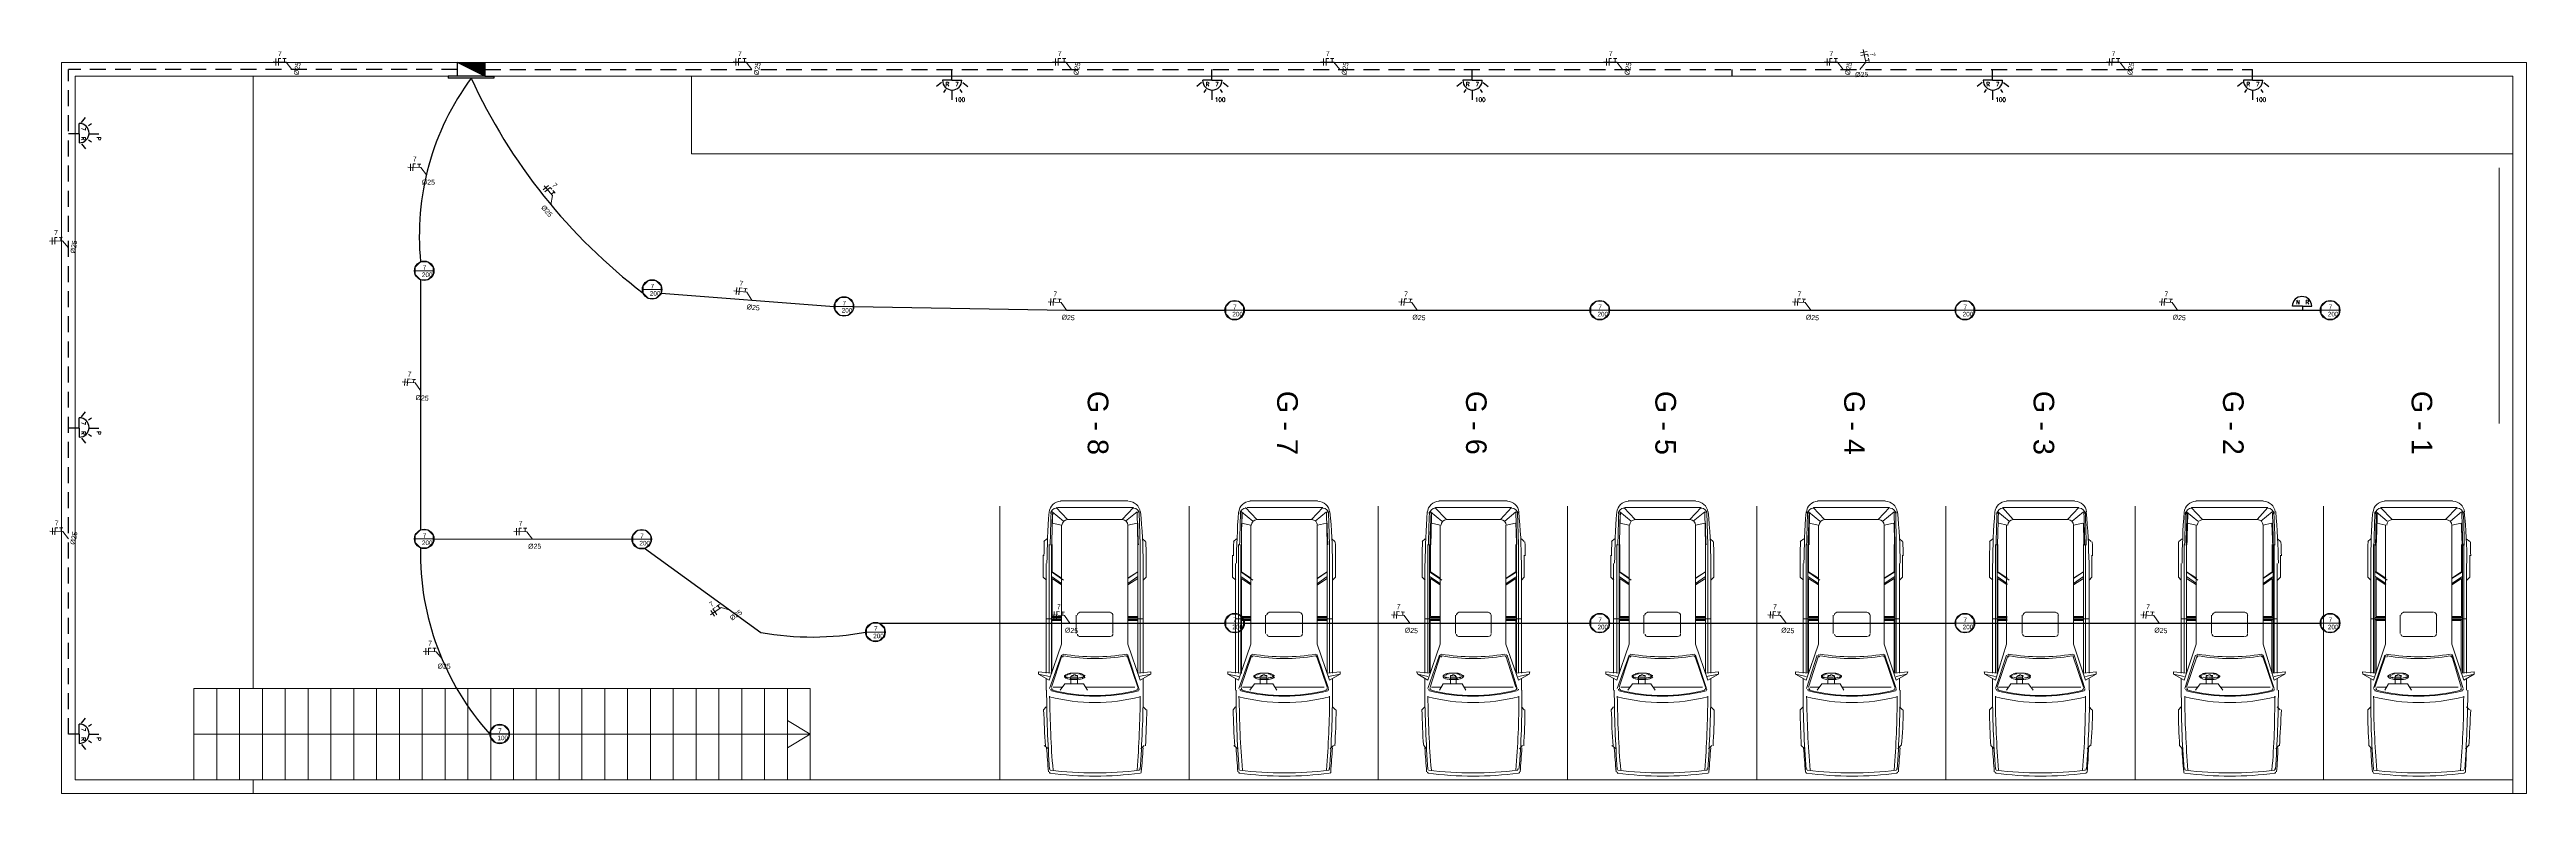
# Model space of a CAD drawing. Header units: millimetres. Extents: x 53 to 176, y -29 to 32.
# Drawn here: x 53.44 to 80.57, y -0.18 to 7.97 of the extents above; entities that cross this region are included whole.
import ezdxf

# ---------------------------------------------------------------- set-up
doc = ezdxf.new("R2010")
doc.units = ezdxf.units.MM
doc.linetypes.add('HIDDEN', pattern=[0.375, 0.25, -0.125])
doc.layers.get('0').update_dxf_attribs({"lineweight": 30})
for name, color, linetype in [('1 - Circuitos', 7, 'Continuous'), ('5 - Identificadores', 7, 'Continuous'), ('7 - Eletroduto', 6, 'Continuous'), ('8 - Pontos de luz', 5, 'Continuous'), ('Estacionamento', 30, 'Continuous'), ('Pontos de iluminação', 5, 'Continuous')]:
    doc.layers.add(name, color=color, linetype=linetype)
doc.layers.add('4 - Edificação', color=8, linetype='Continuous', lineweight=20)
doc.layers.add('6 - Legenda', color=70, linetype='Continuous', lineweight=25)
doc.styles.add('Arial0', font='arial.ttf', dxfattribs={"height": 3.14658})
doc.styles.add('ROMANS', font='ROMANS.SHX')
doc.styles.get("Standard").update_dxf_attribs({"font": 'arial.ttf'})

# ---------------------------------------------------------------- blocks, each defined once
blk = doc.blocks.new('Sensor')
at = {"color": 5, "linetype": 'Continuous', "lineweight": 15, "true_color": 0x000005}
blk.add_lwpolyline([(63.64, -14.157), (63.558, -14.157), (63.501, -14.215), (63.501, -14.295), (63.558, -14.353), (63.64, -14.353), (63.698, -14.295), (63.698, -14.215)], close=True, dxfattribs=at)
blk.add_lwpolyline([(63.698, -14.255), (63.501, -14.255), (63.501, -14.255)], dxfattribs=at)
at = {"layer": '8 - Pontos de luz'}
blk.add_circle((63.599, -14.255), 0.106, dxfattribs=at)
at = {"layer": '5 - Identificadores'}
for tag, p in [('S', (63.574, -14.323)), ('N', (63.583, -14.244))]:
    blk.add_attdef(tag, p, '', height=0.05, dxfattribs=at)

msp = doc.modelspace()

# ---------------------------------------------------------------- hatches: boundary and pattern name
at = {"layer": '7 - Eletroduto'}
h = msp.add_hatch(color=256, dxfattribs=at)
h.dxf.hatch_style = 1
h.paths.add_polyline_path([(58.206, 7.824), (57.906, 7.824), (58.206, 7.674)])

# ---------------------------------------------------------------- linework, layer by layer
at = {"layer": '1 - Circuitos', "color": 7, "linetype": 'Continuous', "lineweight": 15, "true_color": 0x000007}
for points in [[(55.916, 7.794), (55.917, 7.869), (55.917, 7.869)], [(55.974, 7.869), (55.946, 7.869), (55.945, 7.793)], [(60.955, 7.794), (60.956, 7.869), (60.956, 7.869)], [(61.012, 7.869), (60.985, 7.869), (60.984, 7.793)], [(64.457, 7.794), (64.458, 7.869), (64.458, 7.869)], [(64.515, 7.869), (64.487, 7.869), (64.486, 7.793)], [(67.394, 7.794), (67.395, 7.869), (67.395, 7.869)], [(67.452, 7.869), (67.424, 7.869), (67.423, 7.793)], [(70.493, 7.794), (70.494, 7.869), (70.494, 7.869)], [(70.55, 7.869), (70.523, 7.869), (70.522, 7.793)], [(72.91, 7.794), (72.911, 7.869), (72.911, 7.869)], [(72.967, 7.869), (72.939, 7.869), (72.938, 7.793)], [(73.275, 7.932), (73.349, 7.946), (73.349, 7.946)], [(73.36, 7.891), (73.355, 7.918), (73.281, 7.903)], [(73.364, 7.872), (73.371, 7.835), (73.368, 7.853), (73.33, 7.845)], [(76.001, 7.794), (76.002, 7.869), (76.002, 7.869)], [(76.059, 7.869), (76.031, 7.869), (76.03, 7.793)], [(55.993, 7.868), (56.03, 7.868), (56.012, 7.868), (56.012, 7.83)], [(61.032, 7.868), (61.069, 7.868), (61.051, 7.868), (61.05, 7.83)], [(64.534, 7.868), (64.571, 7.868), (64.553, 7.868), (64.553, 7.83)], [(67.471, 7.868), (67.508, 7.868), (67.49, 7.868), (67.49, 7.83)], [(70.57, 7.868), (70.607, 7.868), (70.589, 7.868), (70.588, 7.83)], [(72.987, 7.868), (73.024, 7.868), (73.006, 7.868), (73.005, 7.83)], [(76.078, 7.868), (76.115, 7.868), (76.097, 7.868), (76.097, 7.83)], [(57.391, 6.641), (57.393, 6.716), (57.393, 6.716)], [(57.449, 6.715), (57.421, 6.716), (57.419, 6.64)], [(57.468, 6.714), (57.506, 6.713), (57.488, 6.714), (57.487, 6.676)], [(58.846, 6.43), (58.903, 6.48), (58.903, 6.48)], [(58.94, 6.437), (58.922, 6.458), (58.865, 6.409)], [(58.953, 6.423), (58.977, 6.395), (58.966, 6.408), (58.937, 6.383)], [(53.468, 5.834), (53.467, 5.91), (53.467, 5.91)], [(53.523, 5.911), (53.495, 5.91), (53.497, 5.835)], [(53.543, 5.911), (53.58, 5.912), (53.562, 5.911), (53.562, 5.873)], [(60.96, 5.285), (60.968, 5.361), (60.968, 5.361)], [(61.024, 5.355), (60.996, 5.358), (60.988, 5.282)], [(61.043, 5.353), (61.08, 5.349), (61.062, 5.351), (61.058, 5.313)], [(64.404, 5.166), (64.408, 5.242), (64.408, 5.242)], [(64.465, 5.238), (64.437, 5.24), (64.432, 5.165)], [(64.484, 5.237), (64.521, 5.235), (64.503, 5.236), (64.501, 5.198)], [(68.246, 5.166), (68.251, 5.242), (68.251, 5.242)], [(68.307, 5.238), (68.28, 5.24), (68.275, 5.165)], [(68.327, 5.237), (68.364, 5.235), (68.346, 5.236), (68.344, 5.198)], [(72.556, 5.166), (72.561, 5.242), (72.561, 5.242)], [(72.617, 5.238), (72.59, 5.24), (72.585, 5.165)], [(72.637, 5.237), (72.674, 5.235), (72.656, 5.236), (72.653, 5.198)], [(76.574, 5.166), (76.579, 5.242), (76.579, 5.242)], [(76.635, 5.238), (76.607, 5.24), (76.603, 5.165)], [(76.655, 5.237), (76.692, 5.235), (76.674, 5.236), (76.671, 5.198)], [(57.328, 4.288), (57.333, 4.364), (57.333, 4.364)], [(57.39, 4.36), (57.362, 4.362), (57.357, 4.286)], [(57.409, 4.359), (57.446, 4.356), (57.428, 4.357), (57.425, 4.319)], [(53.47, 2.657), (53.472, 2.733), (53.472, 2.733)], [(53.528, 2.731), (53.5, 2.732), (53.498, 2.656)], [(53.548, 2.731), (53.585, 2.73), (53.567, 2.73), (53.566, 2.692)], [(58.553, 2.652), (58.554, 2.728), (58.554, 2.728)], [(58.61, 2.727), (58.583, 2.727), (58.582, 2.652)], [(58.63, 2.727), (58.667, 2.727), (58.649, 2.727), (58.649, 2.689)], [(60.724, 1.765), (60.682, 1.828), (60.682, 1.828)], [(60.729, 1.86), (60.706, 1.844), (60.748, 1.781)], [(60.745, 1.87), (60.776, 1.891), (60.761, 1.881), (60.782, 1.849)], [(64.441, 1.741), (64.445, 1.817), (64.445, 1.817)], [(64.502, 1.813), (64.474, 1.815), (64.47, 1.74)], [(64.521, 1.812), (64.558, 1.81), (64.54, 1.811), (64.538, 1.773)], [(68.164, 1.741), (68.168, 1.817), (68.168, 1.817)], [(68.225, 1.813), (68.197, 1.815), (68.192, 1.74)], [(68.244, 1.812), (68.281, 1.81), (68.263, 1.811), (68.261, 1.773)], [(72.286, 1.741), (72.291, 1.817), (72.291, 1.817)], [(72.347, 1.813), (72.319, 1.815), (72.315, 1.74)], [(72.367, 1.812), (72.404, 1.81), (72.386, 1.811), (72.383, 1.773)], [(76.373, 1.741), (76.378, 1.817), (76.378, 1.817)], [(76.434, 1.813), (76.407, 1.815), (76.402, 1.74)], [(76.454, 1.812), (76.491, 1.81), (76.473, 1.811), (76.47, 1.773)], [(57.561, 1.34), (57.562, 1.416), (57.562, 1.416)], [(57.619, 1.415), (57.591, 1.416), (57.59, 1.34)], [(57.638, 1.415), (57.675, 1.414), (57.657, 1.415), (57.657, 1.376)]]:
    msp.add_lwpolyline(points, dxfattribs=at)
at = {"layer": '1 - Circuitos', "color": 5, "linetype": 'Continuous', "lineweight": 15, "true_color": 0x000005}
for points in [[(73.268, 7.749), (73.334, 7.828), (73.306, 7.967)], [(56.093, 7.749), (56.03, 7.83), (55.888, 7.832)], [(61.132, 7.749), (61.068, 7.83), (60.927, 7.832)], [(64.634, 7.749), (64.571, 7.83), (64.429, 7.832)], [(67.571, 7.749), (67.508, 7.83), (67.366, 7.832)], [(70.67, 7.749), (70.606, 7.83), (70.465, 7.832)], [(73.086, 7.749), (73.023, 7.83), (72.882, 7.832)], [(76.178, 7.749), (76.115, 7.83), (75.973, 7.832)], [(57.567, 6.594), (57.505, 6.675), (57.363, 6.679)], [(58.931, 6.269), (58.949, 6.37), (58.856, 6.476)], [(53.646, 5.795), (53.58, 5.873), (53.439, 5.871)], [(61.132, 5.225), (61.076, 5.311), (60.935, 5.326)], [(64.578, 5.114), (64.519, 5.197), (64.377, 5.205)], [(68.421, 5.114), (68.361, 5.197), (68.22, 5.205)], [(72.731, 5.114), (72.671, 5.197), (72.53, 5.205)], [(76.749, 5.114), (76.689, 5.197), (76.548, 5.205)], [(57.502, 4.234), (57.443, 4.318), (57.302, 4.328)], [(53.646, 2.61), (53.584, 2.692), (53.442, 2.695)], [(58.73, 2.609), (58.667, 2.689), (58.525, 2.69)], [(60.895, 1.829), (60.797, 1.859), (60.68, 1.781)], [(64.615, 1.689), (64.556, 1.772), (64.415, 1.78)], [(68.338, 1.689), (68.279, 1.772), (68.137, 1.78)], [(72.461, 1.689), (72.401, 1.772), (72.26, 1.78)], [(76.548, 1.689), (76.488, 1.772), (76.347, 1.78)], [(57.738, 1.296), (57.675, 1.376), (57.533, 1.378)]]:
    msp.add_lwpolyline(points, dxfattribs=at)
at = {"layer": '4 - Edificação', "color": 252}
for p, q in [((55.671, 7.674), (53.721, 7.674)), ((53.721, -0.026), (53.721, 7.674)), ((69.021, 7.674), (53.721, 7.674)), ((66.171, 7.674), (53.721, 7.674)), ((77.571, 7.674), (57.621, 7.674)), ((80.421, 7.674), (60.471, 7.674)), ((80.421, 7.674), (80.421, 6.824)), ((53.721, -0.026), (55.021, -0.026))]:
    msp.add_line(p, q, dxfattribs=at)
at = {"layer": '4 - Edificação'}
for p, q in [((55.671, 7.674), (60.471, 7.674)), ((55.671, 7.674), (55.671, 0.974)), ((60.471, 6.824), (60.471, 7.674)), ((60.471, 6.824), (80.421, 6.824)), ((80.421, 6.824), (80.421, -0.026)), ((80.271, 6.674), (80.271, 3.874)), ((61.771, 0.974), (55.021, 0.974)), ((55.021, 0.974), (55.021, -0.026)), ((55.271, 0.974), (55.271, -0.026)), ((55.521, 0.974), (55.521, -0.026)), ((55.771, 0.974), (55.771, -0.026)), ((56.021, 0.974), (56.021, -0.026)), ((56.271, 0.974), (56.271, -0.026)), ((56.521, 0.974), (56.521, -0.026)), ((56.771, 0.974), (56.771, -0.026)), ((57.021, 0.974), (57.021, -0.026)), ((57.271, 0.974), (57.271, -0.026)), ((57.521, 0.974), (57.521, -0.026)), ((57.771, 0.974), (57.771, -0.026)), ((58.021, 0.974), (58.021, -0.026)), ((58.271, 0.974), (58.271, -0.026)), ((58.521, 0.974), (58.521, -0.026)), ((58.771, 0.974), (58.771, -0.026)), ((59.021, 0.974), (59.021, -0.026)), ((59.271, 0.974), (59.271, -0.026)), ((59.521, 0.974), (59.521, -0.026)), ((59.771, 0.974), (59.771, -0.026)), ((60.021, 0.974), (60.021, -0.026)), ((60.271, 0.974), (60.271, -0.026)), ((60.521, 0.974), (60.521, -0.026)), ((60.771, 0.974), (60.771, -0.026)), ((61.021, 0.974), (61.021, -0.026)), ((61.271, 0.974), (61.271, -0.026)), ((61.521, 0.974), (61.521, -0.026)), ((61.771, -0.026), (61.771, 0.974)), ((61.771, 0.474), (61.521, 0.624)), ((61.771, 0.474), (55.021, 0.474)), ((61.771, 0.474), (61.521, 0.324)), ((55.021, -0.026), (80.421, -0.026)), ((55.671, -0.176), (55.671, -0.026)), ((55.671, -0.176), (80.421, -0.176)), ((80.421, -0.026), (80.421, -0.176))]:
    msp.add_line(p, q, dxfattribs=at)
at = {"layer": '4 - Edificação', "color": 252}
msp.add_lwpolyline([(53.571, -0.176), (80.571, -0.176), (80.571, 7.824), (53.571, 7.824)], close=True, dxfattribs=at)
at = {"layer": '6 - Legenda', "color": 0}
for p, q in [((63.209, 7.608), (63.155, 7.562)), ((63.321, 7.63), (63.221, 7.63)), ((63.321, 7.63), (63.321, 7.674)), ((63.321, 7.63), (63.321, 7.674)), ((63.321, 7.63), (63.432, 7.63)), ((63.443, 7.608), (63.499, 7.563)), ((66.059, 7.608), (66.005, 7.562)), ((66.171, 7.63), (66.071, 7.63)), ((66.171, 7.63), (66.171, 7.674)), ((66.171, 7.63), (66.282, 7.63)), ((66.293, 7.608), (66.349, 7.563)), ((68.909, 7.608), (68.855, 7.562)), ((69.021, 7.63), (68.921, 7.63)), ((69.021, 7.63), (69.021, 7.674)), ((69.021, 7.63), (69.132, 7.63)), ((69.143, 7.608), (69.199, 7.563)), ((74.609, 7.608), (74.555, 7.562)), ((74.721, 7.63), (74.621, 7.63)), ((74.721, 7.63), (74.721, 7.674)), ((74.721, 7.63), (74.832, 7.63)), ((74.843, 7.608), (74.899, 7.563)), ((77.459, 7.608), (77.405, 7.562)), ((77.571, 7.63), (77.471, 7.63)), ((77.571, 7.63), (77.571, 7.674)), ((77.571, 7.63), (77.682, 7.63)), ((77.693, 7.608), (77.749, 7.563)), ((63.254, 7.53), (63.232, 7.496)), ((63.321, 7.518), (63.321, 7.418)), ((63.41, 7.53), (63.432, 7.496)), ((66.104, 7.53), (66.082, 7.496)), ((66.171, 7.518), (66.171, 7.418)), ((66.26, 7.53), (66.282, 7.496)), ((68.954, 7.53), (68.932, 7.496)), ((69.021, 7.518), (69.021, 7.418)), ((69.11, 7.53), (69.132, 7.496)), ((74.654, 7.53), (74.632, 7.496)), ((74.721, 7.518), (74.721, 7.418)), ((74.81, 7.53), (74.832, 7.496)), ((77.504, 7.53), (77.482, 7.496)), ((77.571, 7.518), (77.571, 7.418)), ((77.66, 7.53), (77.682, 7.496)), ((53.765, 7.046), (53.765, 7.157)), ((53.788, 7.169), (53.832, 7.224)), ((53.866, 7.135), (53.899, 7.157)), ((53.765, 7.046), (53.721, 7.046)), ((53.765, 7.046), (53.765, 6.946)), ((53.788, 6.935), (53.833, 6.88)), ((53.866, 6.979), (53.899, 6.957)), ((53.877, 7.046), (53.977, 7.046)), ((53.765, 3.824), (53.721, 3.824)), ((53.765, 3.824), (53.765, 3.936)), ((53.765, 3.824), (53.765, 3.724)), ((53.788, 3.947), (53.832, 4.003)), ((53.866, 3.913), (53.899, 3.936)), ((53.877, 3.824), (53.977, 3.824)), ((53.788, 3.713), (53.833, 3.658)), ((53.866, 3.758), (53.899, 3.735)), ((53.765, 0.472), (53.765, 0.584)), ((53.788, 0.595), (53.832, 0.65)), ((53.866, 0.561), (53.899, 0.584)), ((53.765, 0.472), (53.721, 0.472)), ((53.765, 0.472), (53.765, 0.372)), ((53.788, 0.361), (53.833, 0.306)), ((53.866, 0.405), (53.899, 0.383)), ((53.877, 0.472), (53.977, 0.472))]:
    msp.add_line(p, q, dxfattribs=at)
at = {"layer": '6 - Legenda', "color": 5}
for q in [(78.007, 5.158), (78.218, 5.158), (78.118, 5.114)]:
    msp.add_line((78.118, 5.158), q, dxfattribs=at)
at = {"layer": '6 - Legenda', "color": 0}
for centre, start, end in [((63.326, 7.63), 180, 0), ((66.176, 7.63), 180, 0), ((69.026, 7.63), 180, 0), ((74.726, 7.63), 180, 0), ((77.576, 7.63), 180, 0), ((53.765, 7.052), 270, 90), ((53.765, 3.83), 270, 90), ((53.765, 0.478), 270, 90)]:
    msp.add_arc(centre, 0.106, start, end, dxfattribs=at)
at = {"layer": '6 - Legenda', "color": 5}
msp.add_arc((78.112, 5.158), 0.106, 0, 180, dxfattribs=at)
at = {"layer": '7 - Eletroduto', "linetype": 'HIDDEN', "ltscale": 0.7}
for p, q in [((53.646, 0.472), (53.646, 7.749)), ((57.906, 7.749), (53.646, 7.749)), ((58.206, 7.749), (77.571, 7.749)), ((63.321, 7.674), (63.321, 7.749)), ((66.171, 7.674), (66.171, 7.749)), ((69.021, 7.674), (69.021, 7.749)), ((71.871, 7.674), (71.871, 7.749)), ((74.721, 7.674), (74.721, 7.749)), ((77.571, 7.674), (77.571, 7.749)), ((53.721, 7.046), (53.646, 7.046)), ((53.721, 3.824), (53.646, 3.824)), ((53.721, 0.472), (53.646, 0.472))]:
    msp.add_line(p, q, dxfattribs=at)
at = {"layer": '7 - Eletroduto'}
for p, q in [((57.906, 7.674), (57.806, 7.674)), ((57.806, 7.674), (57.806, 7.654)), ((58.306, 7.654), (57.806, 7.654)), ((57.906, 7.674), (57.906, 7.824)), ((57.906, 7.824), (58.206, 7.824)), ((58.206, 7.674), (57.906, 7.824)), ((58.206, 7.674), (57.906, 7.674)), ((58.206, 7.824), (58.206, 7.674)), ((58.206, 7.674), (58.306, 7.674)), ((58.306, 7.674), (58.306, 7.654)), ((57.502, 5.447), (57.502, 2.709)), ((60.138, 5.302), (62.035, 5.155)), ((62.248, 5.156), (64.578, 5.114)), ((64.578, 5.114), (66.314, 5.114)), ((57.642, 2.611), (59.819, 2.607))]:
    msp.add_line(p, q, dxfattribs=at)
for points in [[(66.527, 5.114), (70.314, 5.114)], [(70.527, 5.114), (74.314, 5.114)], [(74.527, 5.114), (78.314, 5.114)], [(62.527, 1.689), (66.314, 1.689)], [(66.527, 1.689), (70.314, 1.689)], [(70.527, 1.689), (74.314, 1.689)], [(74.527, 1.689), (78.314, 1.689)]]:
    msp.add_lwpolyline(points, dxfattribs=at)
msp.add_lwpolyline([(59.957, 2.509), (61.23, 1.586, 0.090406), (62.38, 1.591, -1.615762)], format="xyb", dxfattribs=at)
for centre, radius, start, end in [((60.409, 5.925), 2.92, 143.6933, 185.5417), ((63.73, 10.268), 6.247, 204.7297, 232.6515), ((60.457, 2.454), 2.956, 178.8692, 222.0619)]:
    msp.add_arc(centre, radius, start, end, dxfattribs=at)
at = {"layer": 'Estacionamento', "linetype": 'Continuous', "lineweight": 20}
for points in [[(65.252, 3.028), (64.513, 3.028), (64.513, 3.028)], [(67.327, 3.028), (66.588, 3.028), (66.588, 3.028)], [(69.405, 3.028), (68.656, 3.028), (68.656, 3.028)], [(71.47, 3.028), (70.731, 3.028), (70.731, 3.028)], [(73.545, 3.028), (72.806, 3.028), (72.806, 3.028)], [(75.62, 3.028), (74.874, 3.028), (74.874, 3.028)], [(77.685, 3.028), (76.949, 3.028), (76.949, 3.028)], [(79.759, 3.028), (79.014, 3.028), (79.014, 3.028)], [(64.546, 2.804), (64.422, 2.905), (64.422, 2.905)], [(64.523, 2.762), (64.422, 2.782), (64.422, 2.782)], [(64.588, 2.821), (64.465, 2.954), (64.465, 2.954)], [(65.311, 2.954), (64.481, 2.954), (64.481, 2.954)], [(65.188, 2.821), (64.588, 2.821), (64.588, 2.821)], [(65.188, 2.821), (65.311, 2.954), (65.311, 2.954)], [(65.226, 2.804), (65.353, 2.905), (65.353, 2.905)], [(65.252, 2.762), (65.353, 2.782), (65.353, 2.782)], [(65.359, 2.548), (65.353, 2.895), (65.353, 2.895)], [(65.385, 2.548), (65.376, 2.895), (65.376, 2.895)], [(66.62, 2.804), (66.497, 2.905), (66.497, 2.905)], [(66.598, 2.762), (66.497, 2.782), (66.497, 2.782)], [(66.663, 2.821), (66.539, 2.954), (66.539, 2.954)], [(67.385, 2.954), (66.556, 2.954), (66.556, 2.954)], [(67.262, 2.821), (66.663, 2.821), (66.663, 2.821)], [(67.262, 2.821), (67.385, 2.954), (67.385, 2.954)], [(67.301, 2.804), (67.428, 2.905), (67.428, 2.905)], [(67.327, 2.762), (67.428, 2.782), (67.428, 2.782)], [(67.434, 2.548), (67.428, 2.895), (67.428, 2.895)], [(67.46, 2.548), (67.45, 2.895), (67.45, 2.895)], [(68.689, 2.804), (68.566, 2.905), (68.566, 2.905)], [(68.672, 2.762), (68.575, 2.782), (68.575, 2.782)], [(68.741, 2.821), (68.614, 2.954), (68.614, 2.954)], [(69.454, 2.954), (68.624, 2.954), (68.624, 2.954)], [(69.331, 2.821), (68.741, 2.821), (68.741, 2.821)], [(69.331, 2.821), (69.454, 2.954), (69.454, 2.954)], [(69.379, 2.804), (69.502, 2.905), (69.502, 2.905)], [(69.395, 2.762), (69.496, 2.782), (69.496, 2.782)], [(69.512, 2.548), (69.502, 2.895), (69.502, 2.895)], [(69.528, 2.548), (69.519, 2.895), (69.519, 2.895)], [(70.763, 2.804), (70.64, 2.905), (70.64, 2.905)], [(70.741, 2.762), (70.64, 2.782), (70.64, 2.782)], [(70.806, 2.821), (70.682, 2.954), (70.682, 2.954)], [(71.529, 2.954), (70.699, 2.954), (70.699, 2.954)], [(71.405, 2.821), (70.806, 2.821), (70.806, 2.821)], [(71.405, 2.821), (71.529, 2.954), (71.529, 2.954)], [(71.444, 2.804), (71.571, 2.905), (71.571, 2.905)], [(71.47, 2.762), (71.571, 2.782), (71.571, 2.782)], [(71.577, 2.548), (71.571, 2.895), (71.571, 2.895)], [(71.603, 2.548), (71.593, 2.895), (71.593, 2.895)], [(72.832, 2.804), (72.705, 2.905), (72.705, 2.905)], [(72.816, 2.762), (72.715, 2.782), (72.715, 2.782)], [(72.88, 2.821), (72.757, 2.954), (72.757, 2.954)], [(73.594, 2.954), (72.764, 2.954), (72.764, 2.954)], [(73.47, 2.821), (72.88, 2.821), (72.88, 2.821)], [(73.47, 2.821), (73.594, 2.954), (73.594, 2.954)], [(73.519, 2.804), (73.645, 2.905), (73.645, 2.905)], [(73.535, 2.762), (73.636, 2.782), (73.636, 2.782)], [(73.652, 2.548), (73.645, 2.895), (73.645, 2.895)], [(73.668, 2.548), (73.662, 2.895), (73.662, 2.895)], [(74.906, 2.804), (74.78, 2.905), (74.78, 2.905)], [(74.881, 2.762), (74.79, 2.782), (74.79, 2.782)], [(74.949, 2.821), (74.832, 2.954), (74.832, 2.954)], [(75.668, 2.954), (74.838, 2.954), (74.838, 2.954)], [(75.545, 2.821), (74.949, 2.821), (74.949, 2.821)], [(75.545, 2.821), (75.668, 2.954), (75.668, 2.954)], [(75.594, 2.804), (75.72, 2.905), (75.72, 2.905)], [(75.61, 2.762), (75.71, 2.782), (75.71, 2.782)], [(76.972, 2.804), (76.848, 2.905), (76.848, 2.905)], [(76.955, 2.762), (76.855, 2.782), (76.855, 2.782)], [(77.023, 2.821), (76.897, 2.954), (76.897, 2.954)], [(77.737, 2.954), (76.907, 2.954), (76.907, 2.954)], [(77.62, 2.821), (77.023, 2.821), (77.023, 2.821)], [(77.62, 2.821), (77.737, 2.954), (77.737, 2.954)], [(77.662, 2.804), (77.785, 2.905), (77.785, 2.905)], [(77.685, 2.762), (77.779, 2.782), (77.779, 2.782)], [(79.046, 2.804), (78.923, 2.905), (78.923, 2.905)], [(79.03, 2.762), (78.93, 2.782), (78.93, 2.782)], [(79.098, 2.821), (78.972, 2.954), (78.972, 2.954)], [(79.811, 2.954), (78.981, 2.954), (78.981, 2.954)], [(79.685, 2.821), (79.098, 2.821), (79.098, 2.821)], [(79.685, 2.821), (79.811, 2.954), (79.811, 2.954)], [(79.737, 2.804), (79.86, 2.905), (79.86, 2.905)], [(79.753, 2.762), (79.854, 2.782), (79.854, 2.782)], [(64.364, 2.613), (64.332, 2.581), (64.332, 2.581)], [(64.422, 2.25), (64.422, 2.548), (64.422, 2.548)], [(65.359, 2.25), (65.359, 2.548), (65.359, 2.548)], [(65.444, 2.581), (65.411, 2.613), (65.411, 2.613)], [(66.439, 2.613), (66.406, 2.581), (66.406, 2.581)], [(66.497, 2.25), (66.497, 2.548), (66.497, 2.548)], [(67.434, 2.25), (67.434, 2.548), (67.434, 2.548)], [(67.518, 2.581), (67.486, 2.613), (67.486, 2.613)], [(68.507, 2.613), (68.475, 2.581), (68.475, 2.581)], [(68.566, 2.25), (68.566, 2.548), (68.566, 2.548)], [(69.502, 2.25), (69.502, 2.548), (69.502, 2.548)], [(69.593, 2.581), (69.561, 2.613), (69.561, 2.613)], [(70.582, 2.613), (70.549, 2.581), (70.549, 2.581)], [(70.64, 2.25), (70.64, 2.548), (70.64, 2.548)], [(71.577, 2.25), (71.577, 2.548), (71.577, 2.548)], [(71.661, 2.581), (71.629, 2.613), (71.629, 2.613)], [(72.657, 2.613), (72.615, 2.581), (72.615, 2.581)], [(72.705, 2.25), (72.705, 2.548), (72.705, 2.548)], [(73.645, 2.25), (73.645, 2.548), (73.645, 2.548)], [(73.736, 2.581), (73.704, 2.613), (73.704, 2.613)], [(74.725, 2.613), (74.689, 2.581), (74.689, 2.581)], [(74.78, 2.25), (74.78, 2.548), (74.78, 2.548)], [(75.72, 2.25), (75.72, 2.548), (75.72, 2.548)], [(75.801, 2.581), (75.769, 2.613), (75.769, 2.613)], [(76.8, 2.613), (76.764, 2.581), (76.764, 2.581)], [(76.848, 2.25), (76.848, 2.548), (76.848, 2.548)], [(77.785, 2.25), (77.785, 2.548), (77.785, 2.548)], [(77.876, 2.581), (77.844, 2.613), (77.844, 2.613)], [(78.865, 2.613), (78.832, 2.581), (78.832, 2.581)], [(78.923, 2.25), (78.923, 2.548), (78.923, 2.548)], [(79.86, 2.25), (79.86, 2.548), (79.86, 2.548)], [(79.951, 2.581), (79.912, 2.613), (79.912, 2.613)], [(64.358, 2.159), (64.322, 2.192), (64.322, 2.432)], [(64.546, 2.159), (64.413, 2.25), (64.413, 2.25)], [(64.523, 2.124), (64.413, 2.198), (64.413, 2.198)], [(64.523, 2.182), (64.422, 2.25), (64.422, 2.25)], [(64.523, 2.107), (64.422, 2.176), (64.422, 2.176)], [(64.422, 1.761), (64.422, 2.176), (64.422, 2.176)], [(65.252, 2.182), (65.359, 2.25), (65.359, 2.25)], [(65.252, 2.176), (65.359, 2.25), (65.359, 2.25)], [(65.252, 2.124), (65.359, 2.198), (65.359, 2.198)], [(65.252, 2.107), (65.359, 2.176), (65.359, 2.176)], [(65.359, 1.761), (65.359, 2.176), (65.359, 2.176)], [(65.45, 2.432), (65.45, 2.192), (65.418, 2.159)], [(66.432, 2.159), (66.397, 2.192), (66.397, 2.432)], [(66.62, 2.159), (66.487, 2.25), (66.487, 2.25)], [(66.598, 2.124), (66.487, 2.198), (66.487, 2.198)], [(66.598, 2.182), (66.497, 2.25), (66.497, 2.25)], [(66.598, 2.107), (66.497, 2.176), (66.497, 2.176)], [(66.497, 1.761), (66.497, 2.176), (66.497, 2.176)], [(67.327, 2.182), (67.434, 2.25), (67.434, 2.25)], [(67.327, 2.176), (67.434, 2.25), (67.434, 2.25)], [(67.327, 2.124), (67.434, 2.198), (67.434, 2.198)], [(67.327, 2.107), (67.434, 2.176), (67.434, 2.176)], [(67.434, 1.761), (67.434, 2.176), (67.434, 2.176)], [(67.525, 2.432), (67.525, 2.192), (67.492, 2.159)], [(68.507, 2.159), (68.475, 2.192), (68.475, 2.432)], [(68.689, 2.159), (68.556, 2.25), (68.556, 2.25)], [(68.672, 2.124), (68.556, 2.198), (68.556, 2.198)], [(68.672, 2.182), (68.566, 2.25), (68.566, 2.25)], [(68.672, 2.107), (68.566, 2.176), (68.566, 2.176)], [(68.566, 1.761), (68.566, 2.176), (68.566, 2.176)], [(69.395, 2.182), (69.502, 2.25), (69.502, 2.25)], [(69.395, 2.176), (69.512, 2.25), (69.512, 2.25)], [(69.395, 2.124), (69.512, 2.198), (69.512, 2.198)], [(69.395, 2.107), (69.502, 2.176), (69.502, 2.176)], [(69.502, 1.761), (69.502, 2.176), (69.502, 2.176)], [(69.593, 2.432), (69.593, 2.192), (69.561, 2.159)], [(70.575, 2.159), (70.54, 2.192), (70.54, 2.432)], [(70.763, 2.159), (70.631, 2.25), (70.631, 2.25)], [(70.741, 2.124), (70.631, 2.198), (70.631, 2.198)], [(70.741, 2.182), (70.64, 2.25), (70.64, 2.25)], [(70.741, 2.107), (70.64, 2.176), (70.64, 2.176)], [(70.64, 1.761), (70.64, 2.176), (70.64, 2.176)], [(71.47, 2.182), (71.577, 2.25), (71.577, 2.25)], [(71.47, 2.176), (71.577, 2.25), (71.577, 2.25)], [(71.47, 2.124), (71.577, 2.198), (71.577, 2.198)], [(71.47, 2.107), (71.577, 2.176), (71.577, 2.176)], [(71.577, 1.761), (71.577, 2.176), (71.577, 2.176)], [(71.668, 2.432), (71.668, 2.192), (71.636, 2.159)], [(72.65, 2.159), (72.615, 2.192), (72.615, 2.432)], [(72.832, 2.159), (72.699, 2.25), (72.699, 2.25)], [(72.816, 2.124), (72.699, 2.198), (72.699, 2.198)], [(72.816, 2.182), (72.705, 2.25), (72.705, 2.25)], [(72.816, 2.107), (72.705, 2.176), (72.705, 2.176)], [(72.705, 1.761), (72.705, 2.176), (72.705, 2.176)], [(73.535, 2.182), (73.645, 2.25), (73.645, 2.25)], [(73.535, 2.176), (73.652, 2.25), (73.652, 2.25)], [(73.535, 2.124), (73.652, 2.198), (73.652, 2.198)], [(73.535, 2.107), (73.645, 2.176), (73.645, 2.176)], [(73.645, 1.761), (73.645, 2.176), (73.645, 2.176)], [(73.736, 2.432), (73.736, 2.192), (73.704, 2.159)], [(74.725, 2.159), (74.689, 2.192), (74.689, 2.432)], [(74.906, 2.159), (74.774, 2.25), (74.774, 2.25)], [(74.881, 2.124), (74.774, 2.198), (74.774, 2.198)], [(74.881, 2.182), (74.78, 2.25), (74.78, 2.25)], [(74.881, 2.107), (74.78, 2.176), (74.78, 2.176)], [(74.78, 1.761), (74.78, 2.176), (74.78, 2.176)], [(75.61, 2.182), (75.72, 2.25), (75.72, 2.25)], [(75.61, 2.176), (75.72, 2.25), (75.72, 2.25)], [(75.61, 2.124), (75.72, 2.198), (75.72, 2.198)], [(75.61, 2.107), (75.72, 2.176), (75.72, 2.176)], [(75.72, 1.761), (75.72, 2.176), (75.72, 2.176)], [(75.811, 2.432), (75.811, 2.192), (75.779, 2.159)], [(76.79, 2.159), (76.758, 2.192), (76.758, 2.432)], [(76.972, 2.159), (76.848, 2.25), (76.848, 2.25)], [(76.955, 2.182), (76.848, 2.25), (76.848, 2.25)], [(76.955, 2.124), (76.848, 2.198), (76.848, 2.198)], [(76.955, 2.107), (76.848, 2.176), (76.848, 2.176)], [(76.848, 1.761), (76.848, 2.176), (76.848, 2.176)], [(77.685, 2.182), (77.785, 2.25), (77.785, 2.25)], [(77.685, 2.176), (77.795, 2.25), (77.795, 2.25)], [(77.685, 2.124), (77.795, 2.198), (77.795, 2.198)], [(77.685, 2.107), (77.785, 2.176), (77.785, 2.176)], [(77.785, 1.761), (77.785, 2.176), (77.785, 2.176)], [(77.876, 2.432), (77.876, 2.192), (77.844, 2.159)], [(78.865, 2.159), (78.832, 2.192), (78.832, 2.432)], [(79.046, 2.159), (78.913, 2.25), (78.913, 2.25)], [(79.03, 2.124), (78.913, 2.198), (78.913, 2.198)], [(79.03, 2.182), (78.923, 2.25), (78.923, 2.25)], [(79.03, 2.107), (78.923, 2.176), (78.923, 2.176)], [(78.923, 1.761), (78.923, 2.176), (78.923, 2.176)], [(79.753, 2.182), (79.86, 2.25), (79.86, 2.25)], [(79.753, 2.176), (79.87, 2.25), (79.87, 2.25)], [(79.753, 2.124), (79.87, 2.198), (79.87, 2.198)], [(79.753, 2.107), (79.86, 2.176), (79.86, 2.176)], [(79.86, 1.761), (79.86, 2.176), (79.86, 2.176)], [(79.951, 2.432), (79.951, 2.192), (79.918, 2.159)], [(64.523, 1.735), (64.358, 1.735), (64.358, 1.735)], [(64.523, 1.751), (64.413, 1.751), (64.413, 1.751)], [(64.523, 1.725), (64.413, 1.725), (64.413, 1.725)], [(64.523, 1.761), (64.422, 1.761), (64.422, 1.761)], [(64.523, 1.718), (64.422, 1.718), (64.422, 1.718)], [(64.721, 1.809), (64.886, 1.809), (64.886, 1.809)], [(65.055, 1.809), (64.886, 1.809), (64.886, 1.809)], [(65.252, 1.761), (65.359, 1.761), (65.359, 1.761)], [(65.252, 1.751), (65.359, 1.751), (65.359, 1.751)], [(65.252, 1.735), (65.418, 1.735), (65.418, 1.735)], [(65.252, 1.725), (65.359, 1.725), (65.359, 1.725)], [(65.252, 1.718), (65.359, 1.718), (65.359, 1.718)], [(66.598, 1.735), (66.432, 1.735), (66.432, 1.735)], [(66.598, 1.751), (66.487, 1.751), (66.487, 1.751)], [(66.598, 1.725), (66.487, 1.725), (66.487, 1.725)], [(66.598, 1.761), (66.497, 1.761), (66.497, 1.761)], [(66.598, 1.718), (66.497, 1.718), (66.497, 1.718)], [(66.795, 1.809), (66.961, 1.809), (66.961, 1.809)], [(67.129, 1.809), (66.961, 1.809), (66.961, 1.809)], [(67.327, 1.761), (67.434, 1.761), (67.434, 1.761)], [(67.327, 1.751), (67.434, 1.751), (67.434, 1.751)], [(67.327, 1.735), (67.492, 1.735), (67.492, 1.735)], [(67.327, 1.725), (67.434, 1.725), (67.434, 1.725)], [(67.327, 1.718), (67.434, 1.718), (67.434, 1.718)], [(68.672, 1.735), (68.507, 1.735), (68.507, 1.735)], [(68.672, 1.751), (68.556, 1.751), (68.556, 1.751)], [(68.672, 1.725), (68.556, 1.725), (68.556, 1.725)], [(68.672, 1.761), (68.566, 1.761), (68.566, 1.761)], [(68.672, 1.718), (68.566, 1.718), (68.566, 1.718)], [(68.873, 1.809), (69.029, 1.809), (69.029, 1.809)], [(69.198, 1.809), (69.029, 1.809), (69.029, 1.809)], [(69.395, 1.761), (69.502, 1.761), (69.502, 1.761)], [(69.395, 1.751), (69.512, 1.751), (69.512, 1.751)], [(69.395, 1.735), (69.561, 1.735), (69.561, 1.735)], [(69.395, 1.725), (69.512, 1.725), (69.512, 1.725)], [(69.395, 1.718), (69.502, 1.718), (69.502, 1.718)], [(70.741, 1.735), (70.575, 1.735), (70.575, 1.735)], [(70.741, 1.751), (70.631, 1.751), (70.631, 1.751)], [(70.741, 1.725), (70.631, 1.725), (70.631, 1.725)], [(70.741, 1.761), (70.64, 1.761), (70.64, 1.761)], [(70.741, 1.718), (70.64, 1.718), (70.64, 1.718)], [(70.939, 1.809), (71.104, 1.809), (71.104, 1.809)], [(71.272, 1.809), (71.104, 1.809), (71.104, 1.809)], [(71.47, 1.761), (71.577, 1.761), (71.577, 1.761)], [(71.47, 1.751), (71.577, 1.751), (71.577, 1.751)], [(71.47, 1.735), (71.636, 1.735), (71.636, 1.735)], [(71.47, 1.725), (71.577, 1.725), (71.577, 1.725)], [(71.47, 1.718), (71.577, 1.718), (71.577, 1.718)], [(72.816, 1.735), (72.65, 1.735), (72.65, 1.735)], [(72.816, 1.751), (72.699, 1.751), (72.699, 1.751)], [(72.816, 1.725), (72.699, 1.725), (72.699, 1.725)], [(72.816, 1.761), (72.705, 1.761), (72.705, 1.761)], [(72.816, 1.718), (72.705, 1.718), (72.705, 1.718)], [(73.013, 1.809), (73.179, 1.809), (73.179, 1.809)], [(73.347, 1.809), (73.179, 1.809), (73.179, 1.809)], [(73.535, 1.761), (73.645, 1.761), (73.645, 1.761)], [(73.535, 1.751), (73.652, 1.751), (73.652, 1.751)], [(73.535, 1.735), (73.704, 1.735), (73.704, 1.735)], [(73.535, 1.725), (73.652, 1.725), (73.652, 1.725)], [(73.535, 1.718), (73.645, 1.718), (73.645, 1.718)], [(74.881, 1.735), (74.725, 1.735), (74.725, 1.735)], [(74.881, 1.751), (74.774, 1.751), (74.774, 1.751)], [(74.881, 1.725), (74.774, 1.725), (74.774, 1.725)], [(74.881, 1.761), (74.78, 1.761), (74.78, 1.761)], [(74.881, 1.718), (74.78, 1.718), (74.78, 1.718)], [(75.082, 1.809), (75.247, 1.809), (75.247, 1.809)], [(75.412, 1.809), (75.247, 1.809), (75.247, 1.809)], [(75.61, 1.761), (75.72, 1.761), (75.72, 1.761)], [(75.61, 1.751), (75.72, 1.751), (75.72, 1.751)], [(75.61, 1.735), (75.779, 1.735), (75.779, 1.735)], [(75.61, 1.725), (75.72, 1.725), (75.72, 1.725)], [(75.61, 1.718), (75.72, 1.718), (75.72, 1.718)], [(76.955, 1.735), (76.79, 1.735), (76.79, 1.735)], [(76.955, 1.761), (76.848, 1.761), (76.848, 1.761)], [(76.955, 1.751), (76.848, 1.751), (76.848, 1.751)], [(76.955, 1.725), (76.848, 1.725), (76.848, 1.725)], [(76.955, 1.718), (76.848, 1.718), (76.848, 1.718)], [(77.156, 1.809), (77.322, 1.809), (77.322, 1.809)], [(77.487, 1.809), (77.322, 1.809), (77.322, 1.809)], [(77.685, 1.761), (77.785, 1.761), (77.785, 1.761)], [(77.685, 1.751), (77.795, 1.751), (77.795, 1.751)], [(77.685, 1.735), (77.844, 1.735), (77.844, 1.735)], [(77.685, 1.725), (77.795, 1.725), (77.795, 1.725)], [(77.685, 1.718), (77.785, 1.718), (77.785, 1.718)], [(79.03, 1.735), (78.865, 1.735), (78.865, 1.735)], [(79.03, 1.751), (78.913, 1.751), (78.913, 1.751)], [(79.03, 1.725), (78.913, 1.725), (78.913, 1.725)], [(79.03, 1.761), (78.923, 1.761), (78.923, 1.761)], [(79.03, 1.718), (78.923, 1.718), (78.923, 1.718)], [(79.221, 1.809), (79.387, 1.809), (79.387, 1.809)], [(79.552, 1.809), (79.387, 1.809), (79.387, 1.809)], [(79.753, 1.761), (79.86, 1.761), (79.86, 1.761)], [(79.753, 1.751), (79.87, 1.751), (79.87, 1.751)], [(79.753, 1.735), (79.918, 1.735), (79.918, 1.735)], [(79.753, 1.725), (79.87, 1.725), (79.87, 1.725)], [(79.753, 1.718), (79.86, 1.718), (79.86, 1.718)]]:
    msp.add_lwpolyline(points, dxfattribs=at)
at = {"layer": 'Estacionamento', "linetype": 'Continuous', "lineweight": 9}
for points in [[(65.923, -0.026), (63.849, -0.026), (63.849, 2.97)], [(64.523, 1.459), (64.523, 2.762), (64.523, 2.762)], [(65.249, 1.459), (65.249, 2.762), (65.249, 2.762)], [(67.998, -0.026), (65.923, -0.026), (65.923, 2.97)], [(66.598, 1.459), (66.598, 2.762), (66.598, 2.762)], [(67.324, 1.459), (67.324, 2.762), (67.324, 2.762)], [(70.066, -0.026), (67.992, -0.026), (67.992, 2.97)], [(68.672, 1.459), (68.672, 2.762), (68.672, 2.762)], [(69.392, 1.459), (69.392, 2.762), (69.392, 2.762)], [(72.141, -0.026), (70.066, -0.026), (70.066, 2.97)], [(70.741, 1.459), (70.741, 2.762), (70.741, 2.762)], [(71.467, 1.459), (71.467, 2.762), (71.467, 2.762)], [(74.21, -0.026), (72.141, -0.026), (72.141, 2.97)], [(72.816, 1.459), (72.816, 2.762), (72.816, 2.762)], [(73.535, 1.459), (73.535, 2.762), (73.535, 2.762)], [(76.284, -0.026), (74.21, -0.026), (74.21, 2.97)], [(74.877, 1.459), (74.877, 2.762), (74.877, 2.762)], [(75.61, 1.459), (75.61, 2.762), (75.61, 2.762)], [(78.346, -0.026), (76.284, -0.026), (76.284, 2.97)], [(76.952, 1.459), (76.952, 2.762), (76.952, 2.762)], [(77.685, 1.459), (77.685, 2.762), (77.685, 2.762)], [(78.346, 2.97), (78.346, -0.026), (80.421, -0.026), (80.421, 2.97)], [(79.027, 1.459), (79.027, 2.762), (79.027, 2.762)], [(79.753, 1.459), (79.753, 2.762), (79.753, 2.762)], [(64.387, 1.141), (64.387, 2.548), (64.387, 2.548)], [(64.413, 1.141), (64.413, 2.548), (64.413, 2.548)], [(65.359, 1.141), (65.359, 2.548), (65.359, 2.548)], [(65.385, 1.141), (65.385, 2.548), (65.385, 2.548)], [(66.462, 1.141), (66.462, 2.548), (66.462, 2.548)], [(66.487, 1.141), (66.487, 2.548), (66.487, 2.548)], [(67.434, 1.141), (67.434, 2.548), (67.434, 2.548)], [(67.46, 1.141), (67.46, 2.548), (67.46, 2.548)], [(68.536, 1.141), (68.536, 2.548), (68.536, 2.548)], [(68.556, 1.141), (68.556, 2.548), (68.556, 2.548)], [(69.509, 1.141), (69.509, 2.548), (69.509, 2.548)], [(69.528, 1.141), (69.528, 2.548), (69.528, 2.548)], [(70.605, 1.141), (70.605, 2.548), (70.605, 2.548)], [(70.631, 1.141), (70.631, 2.548), (70.631, 2.548)], [(71.577, 1.141), (71.577, 2.548), (71.577, 2.548)], [(71.603, 1.141), (71.603, 2.548), (71.603, 2.548)], [(72.679, 1.141), (72.679, 2.548), (72.679, 2.548)], [(72.699, 1.141), (72.699, 2.548), (72.699, 2.548)], [(73.652, 1.141), (73.652, 2.548), (73.652, 2.548)], [(73.665, 1.141), (73.665, 2.548), (73.665, 2.548)], [(74.754, 1.141), (74.754, 2.548), (74.754, 2.548)], [(74.774, 1.141), (74.774, 2.548), (74.774, 2.548)], [(75.72, 1.141), (75.72, 2.548), (75.72, 2.548)], [(75.74, 1.141), (75.74, 2.548), (75.74, 2.548)], [(76.822, 1.141), (76.822, 2.548), (76.822, 2.548)], [(76.848, 1.141), (76.848, 2.548), (76.848, 2.548)], [(77.795, 1.141), (77.795, 2.548), (77.795, 2.548)], [(77.808, 1.141), (77.808, 2.548), (77.808, 2.548)], [(78.897, 1.141), (78.897, 2.548), (78.897, 2.548)], [(78.91, 1.141), (78.91, 2.548), (78.91, 2.548)], [(79.87, 1.141), (79.87, 2.548), (79.87, 2.548)], [(79.883, 1.141), (79.883, 2.548), (79.883, 2.548)], [(64.354, 1.141), (64.354, 2.341), (64.354, 2.341)], [(64.413, 1.141), (64.413, 2.198), (64.413, 2.198)], [(65.418, 1.141), (65.418, 2.341), (65.418, 2.341)], [(66.429, 1.141), (66.429, 2.341), (66.429, 2.341)], [(66.487, 1.141), (66.487, 2.198), (66.487, 2.198)], [(67.492, 1.141), (67.492, 2.341), (67.492, 2.341)], [(68.504, 1.141), (68.504, 2.341), (68.504, 2.341)], [(68.556, 1.141), (68.556, 2.198), (68.556, 2.198)], [(69.561, 1.141), (69.561, 2.341), (69.561, 2.341)], [(70.572, 1.141), (70.572, 2.341), (70.572, 2.341)], [(70.631, 1.141), (70.631, 2.198), (70.631, 2.198)], [(71.636, 1.141), (71.636, 2.341), (71.636, 2.341)], [(72.647, 1.141), (72.647, 2.341), (72.647, 2.341)], [(72.699, 1.141), (72.699, 2.198), (72.699, 2.198)], [(73.704, 1.141), (73.704, 2.341), (73.704, 2.341)], [(74.722, 1.141), (74.722, 2.341), (74.722, 2.341)], [(74.774, 1.141), (74.774, 2.198), (74.774, 2.198)], [(75.779, 1.141), (75.779, 2.341), (75.779, 2.341)], [(76.79, 1.141), (76.79, 2.341), (76.79, 2.341)], [(76.848, 1.141), (76.848, 2.198), (76.848, 2.198)], [(77.84, 1.141), (77.84, 2.341), (77.84, 2.341)], [(78.865, 1.141), (78.865, 2.341), (78.865, 2.341)], [(78.91, 1.141), (78.91, 2.198), (78.91, 2.198)], [(79.915, 1.141), (79.915, 2.341), (79.915, 2.341)], [(64.419, 1.141), (64.419, 1.718), (64.419, 1.718)], [(64.685, 1.576), (64.685, 1.777), (64.685, 1.777)], [(65.087, 1.576), (65.087, 1.777), (65.087, 1.777)], [(65.359, 1.141), (65.359, 1.718), (65.359, 1.718)], [(66.494, 1.141), (66.494, 1.718), (66.494, 1.718)], [(66.76, 1.576), (66.76, 1.777), (66.76, 1.777)], [(67.162, 1.576), (67.162, 1.777), (67.162, 1.777)], [(67.434, 1.141), (67.434, 1.718), (67.434, 1.718)], [(68.562, 1.141), (68.562, 1.718), (68.562, 1.718)], [(68.841, 1.576), (68.841, 1.777), (68.841, 1.777)], [(69.23, 1.576), (69.23, 1.777), (69.23, 1.777)], [(69.502, 1.141), (69.502, 1.718), (69.502, 1.718)], [(70.637, 1.141), (70.637, 1.718), (70.637, 1.718)], [(70.903, 1.576), (70.903, 1.777), (70.903, 1.777)], [(71.305, 1.576), (71.305, 1.777), (71.305, 1.777)], [(71.577, 1.141), (71.577, 1.718), (71.577, 1.718)], [(72.705, 1.141), (72.705, 1.718), (72.705, 1.718)], [(72.978, 1.576), (72.978, 1.777), (72.978, 1.777)], [(73.38, 1.576), (73.38, 1.777), (73.38, 1.777)], [(73.645, 1.141), (73.645, 1.718), (73.645, 1.718)], [(74.78, 1.141), (74.78, 1.718), (74.78, 1.718)], [(75.046, 1.576), (75.046, 1.777), (75.046, 1.777)], [(75.441, 1.576), (75.441, 1.777), (75.441, 1.777)], [(75.72, 1.141), (75.72, 1.718), (75.72, 1.718)], [(76.848, 1.141), (76.848, 1.718), (76.848, 1.718)], [(77.121, 1.576), (77.121, 1.777), (77.121, 1.777)], [(77.516, 1.576), (77.516, 1.777), (77.516, 1.777)], [(77.782, 1.141), (77.782, 1.718), (77.782, 1.718)], [(78.923, 1.141), (78.923, 1.718), (78.923, 1.718)], [(79.189, 1.576), (79.189, 1.777), (79.189, 1.777)], [(79.584, 1.576), (79.584, 1.777), (79.584, 1.777)], [(79.857, 1.141), (79.857, 1.718), (79.857, 1.718)], [(64.387, 1.064), (64.523, 1.459), (64.523, 1.459)], [(64.717, 1.543), (64.886, 1.543), (64.886, 1.543)], [(65.055, 1.543), (64.886, 1.543), (64.886, 1.543)], [(65.385, 1.064), (65.249, 1.459), (65.249, 1.459)], [(66.462, 1.064), (66.598, 1.459), (66.598, 1.459)], [(66.792, 1.543), (66.961, 1.543), (66.961, 1.543)], [(67.129, 1.543), (66.961, 1.543), (66.961, 1.543)], [(67.46, 1.064), (67.324, 1.459), (67.324, 1.459)], [(68.536, 1.064), (68.672, 1.459), (68.672, 1.459)], [(68.873, 1.543), (69.029, 1.543), (69.029, 1.543)], [(69.198, 1.543), (69.029, 1.543), (69.029, 1.543)], [(69.528, 1.064), (69.392, 1.459), (69.392, 1.459)], [(70.605, 1.064), (70.741, 1.459), (70.741, 1.459)], [(70.935, 1.543), (71.104, 1.543), (71.104, 1.543)], [(71.272, 1.543), (71.104, 1.543), (71.104, 1.543)], [(71.603, 1.064), (71.467, 1.459), (71.467, 1.459)], [(72.679, 1.064), (72.816, 1.459), (72.816, 1.459)], [(73.01, 1.543), (73.179, 1.543), (73.179, 1.543)], [(73.347, 1.543), (73.179, 1.543), (73.179, 1.543)], [(73.665, 1.064), (73.535, 1.459), (73.535, 1.459)], [(74.754, 1.064), (74.877, 1.459), (74.877, 1.459)], [(75.078, 1.543), (75.247, 1.543), (75.247, 1.543)], [(75.409, 1.543), (75.247, 1.543), (75.247, 1.543)], [(75.74, 1.064), (75.61, 1.459), (75.61, 1.459)], [(76.822, 1.064), (76.952, 1.459), (76.952, 1.459)], [(77.153, 1.543), (77.322, 1.543), (77.322, 1.543)], [(77.484, 1.543), (77.322, 1.543), (77.322, 1.543)], [(77.808, 1.064), (77.685, 1.459), (77.685, 1.459)], [(78.897, 1.064), (79.027, 1.459), (79.027, 1.459)], [(79.221, 1.543), (79.383, 1.543), (79.383, 1.543)], [(79.552, 1.543), (79.383, 1.543), (79.383, 1.543)], [(79.883, 1.064), (79.753, 1.459), (79.753, 1.459)], [(64.27, 1.128), (64.27, 1.154), (64.419, 1.141)], [(64.387, 1.064), (64.27, 1.128), (64.393, 1.103)], [(64.393, 0.973), (64.523, 1.336), (64.523, 1.336)], [(64.413, 0.986), (64.529, 1.329), (64.529, 1.329)], [(64.627, 1.083), (64.627, 1.109), (64.627, 1.109)], [(64.64, 1.109), (64.64, 1.116), (64.64, 1.116)], [(64.698, 1.109), (64.698, 1.116), (64.698, 1.116)], [(64.698, 1.083), (64.698, 1.109), (64.698, 1.109)], [(65.359, 0.986), (65.243, 1.329), (65.243, 1.329)], [(65.372, 0.973), (65.249, 1.336), (65.249, 1.336)], [(65.502, 1.128), (65.502, 1.154), (65.359, 1.141)], [(65.385, 1.064), (65.502, 1.128), (65.372, 1.103)], [(66.345, 1.128), (66.345, 1.154), (66.494, 1.141)], [(66.462, 1.064), (66.345, 1.128), (66.468, 1.103)], [(66.468, 0.973), (66.598, 1.336), (66.598, 1.336)], [(66.487, 0.986), (66.604, 1.329), (66.604, 1.329)], [(66.701, 1.083), (66.701, 1.109), (66.701, 1.109)], [(66.714, 1.109), (66.714, 1.116), (66.714, 1.116)], [(66.773, 1.109), (66.773, 1.116), (66.773, 1.116)], [(66.773, 1.083), (66.773, 1.109), (66.773, 1.109)], [(67.434, 0.986), (67.317, 1.329), (67.317, 1.329)], [(67.447, 0.973), (67.324, 1.336), (67.324, 1.336)], [(67.577, 1.128), (67.577, 1.154), (67.434, 1.141)], [(67.46, 1.064), (67.577, 1.128), (67.447, 1.103)], [(68.426, 1.128), (68.413, 1.154), (68.562, 1.141)], [(68.536, 1.064), (68.426, 1.128), (68.536, 1.103)], [(68.536, 0.973), (68.666, 1.336), (68.666, 1.336)], [(68.562, 0.986), (68.672, 1.329), (68.672, 1.329)], [(68.783, 1.109), (68.783, 1.116), (68.783, 1.116)], [(68.783, 1.083), (68.783, 1.109), (68.783, 1.109)], [(68.841, 1.109), (68.841, 1.116), (68.841, 1.116)], [(68.848, 1.083), (68.848, 1.109), (68.848, 1.109)], [(69.502, 0.986), (69.392, 1.329), (69.392, 1.329)], [(69.515, 0.973), (69.405, 1.336), (69.405, 1.336)], [(69.645, 1.128), (69.652, 1.154), (69.502, 1.141)], [(69.528, 1.064), (69.645, 1.128), (69.528, 1.103)], [(70.488, 1.128), (70.488, 1.154), (70.637, 1.141)], [(70.605, 1.064), (70.488, 1.128), (70.611, 1.103)], [(70.611, 0.973), (70.741, 1.336), (70.741, 1.336)], [(70.631, 0.986), (70.747, 1.329), (70.747, 1.329)], [(70.844, 1.083), (70.844, 1.109), (70.844, 1.109)], [(70.857, 1.109), (70.857, 1.116), (70.857, 1.116)], [(70.916, 1.109), (70.916, 1.116), (70.916, 1.116)], [(70.916, 1.083), (70.916, 1.109), (70.916, 1.109)], [(71.577, 0.986), (71.46, 1.329), (71.46, 1.329)], [(71.59, 0.973), (71.467, 1.336), (71.467, 1.336)], [(71.72, 1.128), (71.72, 1.154), (71.577, 1.141)], [(71.603, 1.064), (71.72, 1.128), (71.59, 1.103)], [(72.563, 1.128), (72.563, 1.154), (72.705, 1.141)], [(72.679, 1.064), (72.563, 1.128), (72.679, 1.103)], [(72.686, 0.973), (72.803, 1.336), (72.803, 1.336)], [(72.705, 0.986), (72.816, 1.329), (72.816, 1.329)], [(72.919, 1.109), (72.926, 1.116), (72.926, 1.116)], [(72.919, 1.083), (72.919, 1.109), (72.919, 1.109)], [(72.978, 1.109), (72.984, 1.116), (72.984, 1.116)], [(72.991, 1.083), (72.991, 1.109), (72.991, 1.109)], [(73.652, 0.986), (73.535, 1.329), (73.535, 1.329)], [(73.665, 0.973), (73.542, 1.336), (73.542, 1.336)], [(73.782, 1.128), (73.795, 1.154), (73.645, 1.141)], [(73.665, 1.064), (73.782, 1.128), (73.665, 1.103)], [(74.637, 1.128), (74.631, 1.154), (74.78, 1.141)], [(74.754, 1.064), (74.637, 1.128), (74.754, 1.103)], [(74.754, 0.973), (74.877, 1.336), (74.877, 1.336)], [(74.774, 0.986), (74.89, 1.329), (74.89, 1.329)], [(74.988, 1.083), (74.988, 1.109), (74.988, 1.109)], [(74.994, 1.109), (75.001, 1.116), (75.001, 1.116)], [(75.052, 1.109), (75.059, 1.116), (75.059, 1.116)], [(75.052, 1.083), (75.052, 1.109), (75.052, 1.109)], [(75.72, 0.986), (75.603, 1.329), (75.603, 1.329)], [(75.733, 0.973), (75.616, 1.336), (75.616, 1.336)], [(75.856, 1.128), (75.856, 1.154), (75.72, 1.141)], [(75.74, 1.064), (75.856, 1.128), (75.74, 1.103)], [(76.706, 1.128), (76.706, 1.154), (76.848, 1.141)], [(76.822, 1.064), (76.706, 1.128), (76.822, 1.103)], [(76.829, 0.973), (76.946, 1.336), (76.946, 1.336)], [(76.848, 0.986), (76.965, 1.329), (76.965, 1.329)], [(77.062, 1.109), (77.062, 1.116), (77.062, 1.116)], [(77.062, 1.083), (77.062, 1.109), (77.062, 1.109)], [(77.121, 1.109), (77.121, 1.116), (77.121, 1.116)], [(77.127, 1.083), (77.127, 1.109), (77.127, 1.109)], [(77.795, 0.986), (77.678, 1.329), (77.678, 1.329)], [(77.808, 0.973), (77.685, 1.336), (77.685, 1.336)], [(77.925, 1.128), (77.931, 1.154), (77.782, 1.141)], [(77.808, 1.064), (77.925, 1.128), (77.808, 1.103)], [(78.78, 1.128), (78.774, 1.154), (78.923, 1.141)], [(78.897, 1.064), (78.78, 1.128), (78.897, 1.103)], [(78.897, 0.973), (79.02, 1.336), (79.02, 1.336)], [(78.91, 0.986), (79.027, 1.329), (79.027, 1.329)], [(79.131, 1.083), (79.131, 1.109), (79.131, 1.109)], [(79.137, 1.109), (79.137, 1.116), (79.137, 1.116)], [(79.195, 1.109), (79.195, 1.116), (79.195, 1.116)], [(79.195, 1.083), (79.195, 1.109), (79.195, 1.109)], [(79.857, 0.986), (79.753, 1.329), (79.753, 1.329)], [(79.876, 0.973), (79.759, 1.336), (79.759, 1.336)], [(79.999, 1.128), (79.999, 1.154), (79.857, 1.141)], [(79.883, 1.064), (79.999, 1.128), (79.883, 1.103)], [(64.354, 0.953), (64.354, 1.077), (64.354, 1.077)], [(64.432, 0.986), (64.536, 0.986), (64.536, 0.986)], [(64.51, 0.953), (64.562, 1.025), (64.659, 1.025)], [(64.627, 1.025), (64.627, 1.077), (64.627, 1.077)], [(64.808, 0.953), (64.763, 1.025), (64.659, 1.025)], [(64.698, 1.025), (64.698, 1.077), (64.698, 1.077)], [(64.795, 0.986), (65.327, 0.986), (65.327, 0.986)], [(65.418, 0.953), (65.418, 1.077), (65.418, 1.077)], [(66.429, 0.953), (66.429, 1.077), (66.429, 1.077)], [(66.507, 0.986), (66.611, 0.986), (66.611, 0.986)], [(66.585, 0.953), (66.637, 1.025), (66.734, 1.025)], [(66.701, 1.025), (66.701, 1.077), (66.701, 1.077)], [(66.883, 0.953), (66.838, 1.025), (66.734, 1.025)], [(66.773, 1.025), (66.773, 1.077), (66.773, 1.077)], [(66.87, 0.986), (67.402, 0.986), (67.402, 0.986)], [(67.492, 0.953), (67.492, 1.077), (67.492, 1.077)], [(68.504, 0.953), (68.504, 1.077), (68.504, 1.077)], [(68.575, 0.986), (68.679, 0.986), (68.679, 0.986)], [(68.666, 0.953), (68.705, 1.025), (68.815, 1.025)], [(68.783, 1.025), (68.783, 1.077), (68.783, 1.077)], [(68.951, 0.953), (68.912, 1.025), (68.815, 1.025)], [(68.848, 1.025), (68.848, 1.077), (68.848, 1.077)], [(68.938, 0.986), (69.47, 0.986), (69.47, 0.986)], [(69.561, 0.953), (69.561, 1.077), (69.561, 1.077)], [(70.572, 0.953), (70.572, 1.077), (70.572, 1.077)], [(70.65, 0.986), (70.754, 0.986), (70.754, 0.986)], [(70.728, 0.953), (70.78, 1.025), (70.877, 1.025)], [(70.844, 1.025), (70.844, 1.077), (70.844, 1.077)], [(71.026, 0.953), (70.981, 1.025), (70.877, 1.025)], [(70.916, 1.025), (70.916, 1.077), (70.916, 1.077)], [(71.013, 0.986), (71.545, 0.986), (71.545, 0.986)], [(71.636, 0.953), (71.636, 1.077), (71.636, 1.077)], [(72.647, 0.953), (72.647, 1.077), (72.647, 1.077)], [(72.725, 0.986), (72.822, 0.986), (72.822, 0.986)], [(72.803, 0.953), (72.854, 1.025), (72.952, 1.025)], [(72.919, 1.025), (72.919, 1.077), (72.919, 1.077)], [(73.094, 0.953), (73.055, 1.025), (72.952, 1.025)], [(72.991, 1.025), (72.991, 1.077), (72.991, 1.077)], [(73.081, 0.986), (73.613, 0.986), (73.613, 0.986)], [(73.704, 0.953), (73.704, 1.077), (73.704, 1.077)], [(74.722, 0.953), (74.722, 1.077), (74.722, 1.077)], [(74.787, 0.986), (74.897, 0.986), (74.897, 0.986)], [(74.877, 0.953), (74.923, 1.025), (75.02, 1.025)], [(74.988, 1.025), (74.988, 1.077), (74.988, 1.077)], [(75.169, 0.953), (75.117, 1.025), (75.02, 1.025)], [(75.052, 1.025), (75.052, 1.077), (75.052, 1.077)], [(75.156, 0.986), (75.688, 0.986), (75.688, 0.986)], [(75.779, 0.953), (75.779, 1.077), (75.779, 1.077)], [(76.79, 0.953), (76.79, 1.077), (76.79, 1.077)], [(76.861, 0.986), (76.972, 0.986), (76.972, 0.986)], [(76.946, 0.953), (76.997, 1.025), (77.095, 1.025)], [(77.062, 1.025), (77.062, 1.077), (77.062, 1.077)], [(77.244, 0.953), (77.192, 1.025), (77.095, 1.025)], [(77.127, 1.025), (77.127, 1.077), (77.127, 1.077)], [(77.218, 0.986), (77.763, 0.986), (77.763, 0.986)], [(77.84, 0.953), (77.84, 1.077), (77.84, 1.077)], [(78.865, 0.953), (78.865, 1.077), (78.865, 1.077)], [(78.93, 0.986), (79.04, 0.986), (79.04, 0.986)], [(79.02, 0.953), (79.059, 1.025), (79.163, 1.025)], [(79.131, 1.025), (79.131, 1.077), (79.131, 1.077)], [(79.312, 0.953), (79.267, 1.025), (79.163, 1.025)], [(79.195, 1.025), (79.195, 1.077), (79.195, 1.077)], [(79.293, 0.986), (79.824, 0.986), (79.824, 0.986)], [(79.915, 0.953), (79.915, 1.077), (79.915, 1.077)], [(64.354, 0.772), (64.328, 0.739), (64.328, 0.739)], [(65.45, 0.739), (65.418, 0.772), (65.418, 0.772)], [(66.429, 0.772), (66.403, 0.739), (66.403, 0.739)], [(67.525, 0.739), (67.492, 0.772), (67.492, 0.772)], [(68.504, 0.772), (68.471, 0.739), (68.471, 0.739)], [(69.593, 0.739), (69.561, 0.772), (69.561, 0.772)], [(70.572, 0.772), (70.546, 0.739), (70.546, 0.739)], [(71.668, 0.739), (71.636, 0.772), (71.636, 0.772)], [(72.647, 0.772), (72.615, 0.739), (72.615, 0.739)], [(73.736, 0.739), (73.704, 0.772), (73.704, 0.772)], [(74.722, 0.772), (74.689, 0.739), (74.689, 0.739)], [(75.811, 0.739), (75.779, 0.772), (75.779, 0.772)], [(76.79, 0.772), (76.758, 0.739), (76.758, 0.739)], [(77.873, 0.739), (77.84, 0.772), (77.84, 0.772)], [(78.865, 0.772), (78.832, 0.739), (78.832, 0.739)], [(79.948, 0.739), (79.915, 0.772), (79.915, 0.772)], [(64.38, 0.312), (64.335, 0.35), (64.335, 0.35)], [(65.431, 0.35), (65.392, 0.312), (65.392, 0.312)], [(66.455, 0.312), (66.41, 0.35), (66.41, 0.35)], [(67.505, 0.35), (67.467, 0.312), (67.467, 0.312)], [(68.523, 0.312), (68.491, 0.35), (68.491, 0.35)], [(69.574, 0.35), (69.541, 0.312), (69.541, 0.312)], [(70.598, 0.312), (70.553, 0.35), (70.553, 0.35)], [(71.648, 0.35), (71.61, 0.312), (71.61, 0.312)], [(72.666, 0.312), (72.627, 0.35), (72.627, 0.35)], [(73.717, 0.35), (73.684, 0.312), (73.684, 0.312)], [(74.741, 0.312), (74.702, 0.35), (74.702, 0.35)], [(75.792, 0.35), (75.759, 0.312), (75.759, 0.312)], [(76.803, 0.312), (76.771, 0.35), (76.771, 0.35)], [(77.86, 0.35), (77.827, 0.312), (77.827, 0.312)], [(78.878, 0.312), (78.845, 0.35), (78.845, 0.35)], [(79.935, 0.35), (79.902, 0.312), (79.902, 0.312)], [(64.393, 0.091), (64.4, 0.091), (64.4, 0.091)], [(65.372, 0.091), (65.379, 0.091), (65.379, 0.091)], [(66.468, 0.091), (66.475, 0.091), (66.475, 0.091)], [(67.447, 0.091), (67.454, 0.091), (67.454, 0.091)], [(69.515, 0.091), (69.522, 0.091), (69.522, 0.091)], [(70.611, 0.091), (70.618, 0.091), (70.618, 0.091)], [(71.59, 0.091), (71.597, 0.091), (71.597, 0.091)], [(72.686, 0.091), (72.692, 0.091), (72.692, 0.091)], [(73.665, 0.091), (73.671, 0.091), (73.671, 0.091)], [(74.754, 0.091), (74.761, 0.091), (74.761, 0.091)], [(75.733, 0.091), (75.74, 0.091), (75.74, 0.091)], [(76.829, 0.091), (76.835, 0.091), (76.835, 0.091)], [(77.808, 0.091), (77.814, 0.091), (77.814, 0.091)], [(80.421, -0.026), (67.998, -0.026), (67.998, -0.026)]]:
    msp.add_lwpolyline(points, dxfattribs=at)
for points in [[(68.549, 0.091), (68.549, 0.091)], [(78.897, 0.091), (78.897, 0.091)], [(79.876, 0.091), (79.876, 0.091)]]:
    msp.add_lwpolyline(points, close=True, dxfattribs=at)
at = {"layer": 'Estacionamento', "linetype": 'Continuous', "lineweight": 20}
for points in [[(64.516, 3.022), (64.452, 3.022), (64.393, 2.97), (64.39, 2.902)], [(65.385, 2.905), (65.379, 2.97), (65.324, 3.022), (65.256, 3.022)], [(66.591, 3.022), (66.526, 3.022), (66.468, 2.97), (66.465, 2.902)], [(67.46, 2.905), (67.454, 2.97), (67.398, 3.022), (67.33, 3.022)], [(68.66, 3.022), (68.595, 3.022), (68.536, 2.97), (68.533, 2.902)], [(69.535, 2.905), (69.528, 2.97), (69.473, 3.022), (69.408, 3.022)], [(70.734, 3.022), (70.669, 3.022), (70.611, 2.97), (70.608, 2.902)], [(71.603, 2.905), (71.597, 2.97), (71.541, 3.022), (71.473, 3.022)], [(72.809, 3.022), (72.744, 3.022), (72.686, 2.97), (72.683, 2.902)], [(73.678, 2.905), (73.671, 2.97), (73.616, 3.022), (73.548, 3.022)], [(74.877, 3.022), (74.809, 3.022), (74.754, 2.97), (74.748, 2.902)], [(75.753, 2.905), (75.746, 2.97), (75.691, 3.022), (75.623, 3.022)], [(76.952, 3.022), (76.884, 3.022), (76.829, 2.97), (76.822, 2.902)], [(77.818, 2.905), (77.811, 2.97), (77.756, 3.022), (77.691, 3.022)], [(79.017, 3.022), (78.952, 3.022), (78.894, 2.97), (78.891, 2.902)], [(79.892, 2.905), (79.886, 2.97), (79.831, 3.022), (79.766, 3.022)], [(64.387, 2.905), (64.374, 2.717), (64.367, 2.529), (64.364, 2.344)], [(64.409, 2.892), (64.406, 2.775), (64.403, 2.659), (64.4, 2.542)], [(64.468, 2.947), (64.435, 2.947), (64.406, 2.921), (64.406, 2.886)], [(64.429, 2.892), (64.422, 2.775), (64.419, 2.659), (64.419, 2.539)], [(64.426, 2.889), (64.422, 2.775), (64.419, 2.662), (64.419, 2.545)], [(64.591, 2.821), (64.559, 2.821), (64.529, 2.795), (64.529, 2.759)], [(64.591, 2.821), (64.559, 2.821), (64.529, 2.795), (64.529, 2.759)], [(65.252, 2.759), (65.252, 2.795), (65.223, 2.821), (65.191, 2.821)], [(65.376, 2.886), (65.376, 2.921), (65.346, 2.947), (65.314, 2.947)], [(65.366, 2.545), (65.363, 2.623), (65.359, 2.701), (65.359, 2.782)], [(65.418, 2.344), (65.418, 2.532), (65.408, 2.72), (65.389, 2.908)], [(66.462, 2.905), (66.449, 2.717), (66.442, 2.529), (66.439, 2.344)], [(66.484, 2.892), (66.481, 2.775), (66.478, 2.659), (66.475, 2.542)], [(66.543, 2.947), (66.51, 2.947), (66.481, 2.921), (66.481, 2.886)], [(66.504, 2.892), (66.497, 2.775), (66.494, 2.659), (66.494, 2.539)], [(66.5, 2.889), (66.497, 2.775), (66.494, 2.662), (66.494, 2.545)], [(66.666, 2.821), (66.633, 2.821), (66.604, 2.795), (66.604, 2.759)], [(66.666, 2.821), (66.633, 2.821), (66.604, 2.795), (66.604, 2.759)], [(67.327, 2.759), (67.327, 2.795), (67.298, 2.821), (67.266, 2.821)], [(67.45, 2.886), (67.45, 2.921), (67.421, 2.947), (67.389, 2.947)], [(67.441, 2.545), (67.437, 2.623), (67.434, 2.701), (67.434, 2.782)], [(67.492, 2.344), (67.492, 2.532), (67.483, 2.72), (67.463, 2.908)], [(68.53, 2.905), (68.517, 2.717), (68.51, 2.529), (68.507, 2.344)], [(68.553, 2.892), (68.549, 2.775), (68.546, 2.659), (68.543, 2.542)], [(68.621, 2.947), (68.585, 2.947), (68.559, 2.921), (68.556, 2.886)], [(68.572, 2.892), (68.566, 2.775), (68.562, 2.659), (68.562, 2.539)], [(68.578, 2.889), (68.575, 2.775), (68.572, 2.662), (68.569, 2.545)], [(68.744, 2.821), (68.708, 2.821), (68.682, 2.795), (68.682, 2.759)], [(68.744, 2.821), (68.708, 2.821), (68.682, 2.795), (68.682, 2.759)], [(69.395, 2.759), (69.395, 2.795), (69.366, 2.821), (69.334, 2.821)], [(69.519, 2.886), (69.519, 2.921), (69.489, 2.947), (69.457, 2.947)], [(69.509, 2.545), (69.506, 2.623), (69.502, 2.701), (69.502, 2.782)], [(69.561, 2.344), (69.561, 2.532), (69.551, 2.72), (69.532, 2.908)], [(70.605, 2.905), (70.592, 2.717), (70.585, 2.529), (70.582, 2.344)], [(70.627, 2.892), (70.624, 2.775), (70.621, 2.659), (70.618, 2.542)], [(70.686, 2.947), (70.653, 2.947), (70.624, 2.921), (70.624, 2.886)], [(70.647, 2.892), (70.64, 2.775), (70.637, 2.659), (70.637, 2.539)], [(70.644, 2.889), (70.64, 2.775), (70.637, 2.662), (70.637, 2.545)], [(70.809, 2.821), (70.776, 2.821), (70.747, 2.795), (70.747, 2.759)], [(70.809, 2.821), (70.776, 2.821), (70.747, 2.795), (70.747, 2.759)], [(71.47, 2.759), (71.47, 2.795), (71.441, 2.821), (71.409, 2.821)], [(71.593, 2.886), (71.593, 2.921), (71.564, 2.947), (71.532, 2.947)], [(71.584, 2.545), (71.58, 2.623), (71.577, 2.701), (71.577, 2.782)], [(71.636, 2.344), (71.636, 2.532), (71.626, 2.72), (71.606, 2.908)], [(72.679, 2.905), (72.666, 2.717), (72.66, 2.529), (72.657, 2.344)], [(72.696, 2.892), (72.692, 2.775), (72.689, 2.659), (72.686, 2.542)], [(72.76, 2.947), (72.728, 2.947), (72.699, 2.921), (72.699, 2.886)], [(72.712, 2.892), (72.709, 2.775), (72.705, 2.659), (72.702, 2.539)], [(72.718, 2.889), (72.715, 2.775), (72.712, 2.662), (72.712, 2.545)], [(72.884, 2.821), (72.851, 2.821), (72.822, 2.795), (72.822, 2.759)], [(72.884, 2.821), (72.851, 2.821), (72.822, 2.795), (72.822, 2.759)], [(73.535, 2.759), (73.535, 2.795), (73.509, 2.821), (73.474, 2.821)], [(73.662, 2.886), (73.658, 2.921), (73.632, 2.947), (73.6, 2.947)], [(73.649, 2.545), (73.649, 2.623), (73.645, 2.701), (73.642, 2.782)], [(73.71, 2.344), (73.71, 2.532), (73.701, 2.72), (73.681, 2.908)], [(74.748, 2.905), (74.731, 2.717), (74.725, 2.529), (74.725, 2.344)], [(74.77, 2.892), (74.767, 2.775), (74.764, 2.659), (74.761, 2.542)], [(74.835, 2.947), (74.803, 2.947), (74.774, 2.921), (74.774, 2.886)], [(74.787, 2.892), (74.783, 2.775), (74.78, 2.659), (74.777, 2.539)], [(74.787, 2.889), (74.783, 2.775), (74.78, 2.662), (74.777, 2.545)], [(74.952, 2.821), (74.916, 2.821), (74.89, 2.795), (74.89, 2.759)], [(74.952, 2.821), (74.916, 2.821), (74.89, 2.795), (74.89, 2.759)], [(75.61, 2.759), (75.61, 2.795), (75.584, 2.821), (75.548, 2.821)], [(75.736, 2.886), (75.733, 2.921), (75.707, 2.947), (75.675, 2.947)], [(75.723, 2.545), (75.723, 2.623), (75.72, 2.701), (75.717, 2.782)], [(75.733, 2.539), (75.73, 2.659), (75.727, 2.775), (75.723, 2.892)], [(75.749, 2.542), (75.746, 2.659), (75.743, 2.772), (75.74, 2.889)], [(75.779, 2.344), (75.775, 2.532), (75.766, 2.72), (75.749, 2.908)], [(76.822, 2.905), (76.806, 2.717), (76.8, 2.529), (76.8, 2.344)], [(76.835, 2.892), (76.832, 2.775), (76.829, 2.659), (76.826, 2.542)], [(76.903, 2.947), (76.868, 2.947), (76.842, 2.921), (76.839, 2.886)], [(76.852, 2.892), (76.848, 2.775), (76.845, 2.659), (76.842, 2.539)], [(76.861, 2.889), (76.858, 2.775), (76.855, 2.662), (76.852, 2.545)], [(77.027, 2.821), (76.991, 2.821), (76.965, 2.795), (76.965, 2.759)], [(77.027, 2.821), (76.991, 2.821), (76.965, 2.795), (76.965, 2.759)], [(77.685, 2.759), (77.685, 2.795), (77.659, 2.821), (77.623, 2.821)], [(77.801, 2.886), (77.801, 2.921), (77.772, 2.947), (77.74, 2.947)], [(77.792, 2.545), (77.788, 2.623), (77.785, 2.701), (77.782, 2.782)], [(77.798, 2.539), (77.795, 2.659), (77.792, 2.775), (77.788, 2.892)], [(77.814, 2.542), (77.814, 2.659), (77.811, 2.772), (77.805, 2.889)], [(77.853, 2.344), (77.85, 2.532), (77.84, 2.72), (77.824, 2.908)], [(78.887, 2.905), (78.874, 2.717), (78.865, 2.529), (78.865, 2.344)], [(78.91, 2.892), (78.907, 2.775), (78.904, 2.659), (78.9, 2.542)], [(78.978, 2.947), (78.943, 2.947), (78.917, 2.921), (78.913, 2.886)], [(78.926, 2.892), (78.923, 2.775), (78.92, 2.659), (78.917, 2.539)], [(78.936, 2.889), (78.933, 2.775), (78.93, 2.662), (78.926, 2.545)], [(79.101, 2.821), (79.066, 2.821), (79.04, 2.795), (79.04, 2.759)], [(79.101, 2.821), (79.066, 2.821), (79.04, 2.795), (79.04, 2.759)], [(79.753, 2.759), (79.753, 2.795), (79.724, 2.821), (79.691, 2.821)], [(79.876, 2.886), (79.876, 2.921), (79.847, 2.947), (79.815, 2.947)], [(79.866, 2.545), (79.863, 2.623), (79.86, 2.701), (79.857, 2.782)], [(79.873, 2.539), (79.87, 2.659), (79.866, 2.775), (79.863, 2.892)], [(79.889, 2.542), (79.889, 2.659), (79.886, 2.772), (79.879, 2.889)], [(79.918, 2.344), (79.918, 2.532), (79.909, 2.72), (79.889, 2.908)], [(64.335, 2.578), (64.332, 2.529), (64.332, 2.477), (64.332, 2.425)], [(65.45, 2.425), (65.45, 2.477), (65.45, 2.529), (65.447, 2.578)], [(66.41, 2.578), (66.406, 2.529), (66.406, 2.477), (66.406, 2.425)], [(67.525, 2.425), (67.525, 2.477), (67.525, 2.529), (67.522, 2.578)], [(68.478, 2.578), (68.475, 2.529), (68.475, 2.477), (68.475, 2.425)], [(69.603, 2.425), (69.603, 2.477), (69.603, 2.529), (69.6, 2.578)], [(70.553, 2.578), (70.549, 2.529), (70.549, 2.477), (70.549, 2.425)], [(71.668, 2.425), (71.668, 2.477), (71.668, 2.529), (71.665, 2.578)], [(72.618, 2.578), (72.618, 2.529), (72.615, 2.477), (72.615, 2.425)], [(73.743, 2.425), (73.743, 2.477), (73.743, 2.529), (73.739, 2.578)], [(74.693, 2.578), (74.693, 2.529), (74.689, 2.477), (74.689, 2.425)], [(75.817, 2.425), (75.817, 2.477), (75.817, 2.529), (75.814, 2.578)], [(76.761, 2.578), (76.758, 2.529), (76.758, 2.477), (76.758, 2.425)], [(77.886, 2.425), (77.886, 2.477), (77.882, 2.529), (77.882, 2.578)], [(78.836, 2.578), (78.832, 2.529), (78.832, 2.477), (78.832, 2.425)], [(79.96, 2.425), (79.96, 2.477), (79.957, 2.529), (79.957, 2.578)], [(64.724, 1.803), (64.708, 1.803), (64.695, 1.787), (64.695, 1.774)], [(65.087, 1.774), (65.087, 1.787), (65.074, 1.803), (65.058, 1.803)], [(66.799, 1.803), (66.783, 1.803), (66.77, 1.787), (66.77, 1.774)], [(67.162, 1.774), (67.162, 1.787), (67.149, 1.803), (67.133, 1.803)], [(68.877, 1.803), (68.861, 1.803), (68.848, 1.787), (68.848, 1.774)], [(69.23, 1.774), (69.23, 1.787), (69.217, 1.803), (69.201, 1.803)], [(70.942, 1.803), (70.926, 1.803), (70.913, 1.787), (70.913, 1.774)], [(71.305, 1.774), (71.305, 1.787), (71.292, 1.803), (71.276, 1.803)], [(73.017, 1.803), (73, 1.803), (72.987, 1.787), (72.987, 1.774)], [(73.38, 1.774), (73.38, 1.787), (73.367, 1.803), (73.35, 1.803)], [(75.085, 1.803), (75.069, 1.803), (75.056, 1.787), (75.056, 1.774)], [(75.445, 1.774), (75.445, 1.787), (75.432, 1.803), (75.415, 1.803)], [(77.16, 1.803), (77.143, 1.803), (77.13, 1.787), (77.13, 1.774)], [(77.519, 1.774), (77.519, 1.787), (77.506, 1.803), (77.49, 1.803)], [(79.225, 1.803), (79.208, 1.803), (79.195, 1.787), (79.195, 1.774)], [(79.588, 1.774), (79.588, 1.787), (79.575, 1.803), (79.559, 1.803)]]:
    msp.add_open_spline(points, degree=3, dxfattribs=at)
for points in [[(64.429, 2.899), (64.426, 2.905), (64.419, 2.905), (64.416, 2.905), (64.416, 2.905), (64.409, 2.902), (64.406, 2.899), (64.406, 2.892)], [(65.376, 2.892), (65.376, 2.899), (65.372, 2.902), (65.366, 2.905), (65.366, 2.905), (65.363, 2.905), (65.356, 2.905), (65.353, 2.899)], [(66.504, 2.899), (66.5, 2.905), (66.494, 2.905), (66.491, 2.905), (66.491, 2.905), (66.484, 2.902), (66.481, 2.899), (66.481, 2.892)], [(67.45, 2.892), (67.45, 2.899), (67.447, 2.902), (67.441, 2.905), (67.441, 2.905), (67.437, 2.905), (67.431, 2.905), (67.428, 2.899)], [(68.572, 2.899), (68.569, 2.905), (68.562, 2.905), (68.559, 2.905), (68.559, 2.905), (68.553, 2.902), (68.549, 2.899), (68.549, 2.892)], [(69.528, 2.892), (69.528, 2.899), (69.525, 2.902), (69.519, 2.905), (69.519, 2.905), (69.512, 2.905), (69.509, 2.905), (69.506, 2.899)], [(70.647, 2.899), (70.644, 2.905), (70.637, 2.905), (70.634, 2.905), (70.634, 2.905), (70.627, 2.902), (70.624, 2.899), (70.624, 2.892)], [(71.593, 2.892), (71.593, 2.899), (71.59, 2.902), (71.584, 2.905), (71.584, 2.905), (71.58, 2.905), (71.574, 2.905), (71.571, 2.899)], [(72.712, 2.899), (72.712, 2.905), (72.705, 2.905), (72.699, 2.905), (72.699, 2.905), (72.696, 2.902), (72.689, 2.899), (72.689, 2.892)], [(73.668, 2.892), (73.668, 2.899), (73.665, 2.902), (73.658, 2.905), (73.658, 2.905), (73.655, 2.905), (73.649, 2.905), (73.645, 2.899)], [(74.787, 2.899), (74.787, 2.905), (74.78, 2.905), (74.774, 2.905), (74.774, 2.905), (74.77, 2.902), (74.764, 2.899), (74.764, 2.892)], [(75.743, 2.892), (75.743, 2.899), (75.74, 2.902), (75.733, 2.905), (75.733, 2.905), (75.73, 2.905), (75.723, 2.905), (75.72, 2.899)], [(76.855, 2.899), (76.852, 2.905), (76.845, 2.905), (76.842, 2.905), (76.842, 2.905), (76.835, 2.902), (76.832, 2.899), (76.832, 2.892)], [(77.811, 2.892), (77.811, 2.899), (77.808, 2.902), (77.801, 2.905), (77.801, 2.905), (77.795, 2.905), (77.792, 2.905), (77.788, 2.899)], [(78.93, 2.899), (78.926, 2.905), (78.92, 2.905), (78.917, 2.905), (78.917, 2.905), (78.91, 2.902), (78.907, 2.899), (78.907, 2.892)], [(79.886, 2.892), (79.886, 2.899), (79.883, 2.902), (79.876, 2.905), (79.876, 2.905), (79.87, 2.905), (79.866, 2.905), (79.863, 2.899)]]:
    msp.add_open_spline(points, degree=3, knots=[0, 0, 0, 0, 0.125, 0.125, 0.125, 0.125001, 1, 1, 1, 1], dxfattribs=at)
at = {"layer": 'Estacionamento', "linetype": 'Continuous', "lineweight": 9}
for points in [[(64.698, 1.569), (64.698, 1.556), (64.711, 1.543), (64.724, 1.543)], [(65.055, 1.543), (65.074, 1.543), (65.087, 1.556), (65.087, 1.569)], [(66.773, 1.569), (66.773, 1.556), (66.786, 1.543), (66.799, 1.543)], [(67.129, 1.543), (67.149, 1.543), (67.162, 1.556), (67.162, 1.569)], [(68.848, 1.569), (68.848, 1.556), (68.861, 1.543), (68.873, 1.543)], [(69.198, 1.543), (69.217, 1.543), (69.23, 1.556), (69.23, 1.569)], [(70.916, 1.569), (70.916, 1.556), (70.929, 1.543), (70.942, 1.543)], [(71.272, 1.543), (71.292, 1.543), (71.305, 1.556), (71.305, 1.569)], [(72.991, 1.569), (72.991, 1.556), (73.004, 1.543), (73.017, 1.543)], [(73.347, 1.543), (73.367, 1.543), (73.38, 1.556), (73.38, 1.569)], [(75.052, 1.569), (75.052, 1.556), (75.065, 1.543), (75.085, 1.543)], [(75.415, 1.543), (75.428, 1.543), (75.441, 1.556), (75.441, 1.569)], [(77.127, 1.569), (77.127, 1.556), (77.14, 1.543), (77.16, 1.543)], [(77.49, 1.543), (77.503, 1.543), (77.516, 1.556), (77.516, 1.569)], [(79.195, 1.569), (79.195, 1.556), (79.208, 1.543), (79.221, 1.543)], [(79.559, 1.543), (79.571, 1.543), (79.584, 1.556), (79.584, 1.569)], [(64.542, 1.342), (64.536, 1.342), (64.529, 1.342), (64.529, 1.336)], [(64.549, 1.329), (64.542, 1.329), (64.542, 1.323), (64.536, 1.316)], [(64.542, 1.349), (64.769, 1.31), (65.009, 1.31), (65.236, 1.349)], [(64.549, 1.329), (64.776, 1.291), (65.003, 1.291), (65.23, 1.329)], [(64.555, 1.116), (64.555, 1.116), (64.555, 1.109), (64.555, 1.109)], [(64.555, 1.109), (64.555, 1.103), (64.555, 1.103), (64.555, 1.096)], [(64.588, 1.128), (64.575, 1.128), (64.568, 1.122), (64.562, 1.116)], [(64.568, 1.116), (64.562, 1.116), (64.562, 1.109), (64.562, 1.109)], [(64.562, 1.109), (64.562, 1.103), (64.562, 1.096), (64.568, 1.096)], [(64.562, 1.096), (64.568, 1.09), (64.575, 1.083), (64.588, 1.083)], [(64.594, 1.122), (64.581, 1.122), (64.575, 1.116), (64.568, 1.116)], [(64.568, 1.103), (64.575, 1.096), (64.581, 1.09), (64.594, 1.09)], [(64.62, 1.141), (64.614, 1.141), (64.601, 1.135), (64.588, 1.135)], [(64.627, 1.135), (64.614, 1.135), (64.607, 1.128), (64.594, 1.128)], [(64.594, 1.096), (64.607, 1.09), (64.614, 1.09), (64.627, 1.09)], [(64.666, 1.141), (64.653, 1.141), (64.633, 1.141), (64.62, 1.141)], [(64.666, 1.141), (64.653, 1.141), (64.64, 1.141), (64.62, 1.141)], [(64.64, 1.116), (64.64, 1.116), (64.633, 1.116), (64.633, 1.116)], [(64.633, 1.103), (64.633, 1.096), (64.64, 1.096), (64.64, 1.096)], [(64.653, 1.116), (64.646, 1.116), (64.646, 1.116), (64.64, 1.116)], [(64.64, 1.096), (64.646, 1.096), (64.646, 1.096), (64.653, 1.096)], [(64.666, 1.122), (64.659, 1.122), (64.659, 1.122), (64.653, 1.116)], [(64.653, 1.096), (64.659, 1.096), (64.659, 1.096), (64.666, 1.096)], [(64.711, 1.141), (64.698, 1.141), (64.679, 1.141), (64.666, 1.141)], [(64.711, 1.141), (64.692, 1.141), (64.679, 1.141), (64.666, 1.141)], [(64.679, 1.116), (64.672, 1.122), (64.672, 1.122), (64.666, 1.122)], [(64.666, 1.096), (64.672, 1.096), (64.672, 1.096), (64.679, 1.096)], [(64.692, 1.116), (64.692, 1.116), (64.685, 1.116), (64.679, 1.116)], [(64.679, 1.096), (64.685, 1.096), (64.692, 1.096), (64.692, 1.096)], [(64.698, 1.116), (64.698, 1.116), (64.698, 1.116), (64.692, 1.116)], [(64.692, 1.096), (64.698, 1.096), (64.698, 1.096), (64.698, 1.103)], [(64.743, 1.128), (64.73, 1.128), (64.724, 1.135), (64.711, 1.135)], [(64.711, 1.09), (64.724, 1.09), (64.73, 1.09), (64.743, 1.096)], [(64.75, 1.135), (64.737, 1.135), (64.73, 1.141), (64.717, 1.141)], [(64.763, 1.116), (64.756, 1.116), (64.75, 1.122), (64.737, 1.122)], [(64.737, 1.09), (64.75, 1.09), (64.756, 1.096), (64.763, 1.103)], [(64.782, 1.116), (64.769, 1.122), (64.763, 1.128), (64.75, 1.128)], [(64.75, 1.083), (64.763, 1.083), (64.769, 1.09), (64.782, 1.096)], [(64.769, 1.109), (64.769, 1.109), (64.769, 1.116), (64.763, 1.116)], [(64.763, 1.096), (64.769, 1.096), (64.769, 1.103), (64.769, 1.109)], [(64.776, 1.109), (64.776, 1.109), (64.776, 1.116), (64.776, 1.116)], [(64.776, 1.096), (64.776, 1.103), (64.776, 1.103), (64.776, 1.109)], [(65.243, 1.316), (65.243, 1.323), (65.236, 1.329), (65.23, 1.329)], [(65.249, 1.336), (65.249, 1.342), (65.243, 1.342), (65.236, 1.342)], [(66.617, 1.342), (66.611, 1.342), (66.604, 1.342), (66.604, 1.336)], [(66.624, 1.329), (66.617, 1.329), (66.617, 1.323), (66.611, 1.316)], [(66.617, 1.349), (66.844, 1.31), (67.084, 1.31), (67.311, 1.349)], [(66.624, 1.329), (66.851, 1.291), (67.078, 1.291), (67.304, 1.329)], [(66.63, 1.116), (66.63, 1.116), (66.63, 1.109), (66.63, 1.109)], [(66.63, 1.109), (66.63, 1.103), (66.63, 1.103), (66.63, 1.096)], [(66.663, 1.128), (66.65, 1.128), (66.643, 1.122), (66.637, 1.116)], [(66.643, 1.116), (66.637, 1.116), (66.637, 1.109), (66.637, 1.109)], [(66.637, 1.109), (66.637, 1.103), (66.637, 1.096), (66.643, 1.096)], [(66.637, 1.096), (66.643, 1.09), (66.65, 1.083), (66.663, 1.083)], [(66.669, 1.122), (66.656, 1.122), (66.65, 1.116), (66.643, 1.116)], [(66.643, 1.103), (66.65, 1.096), (66.656, 1.09), (66.669, 1.09)], [(66.695, 1.141), (66.688, 1.141), (66.676, 1.135), (66.663, 1.135)], [(66.701, 1.135), (66.688, 1.135), (66.682, 1.128), (66.669, 1.128)], [(66.669, 1.096), (66.682, 1.09), (66.688, 1.09), (66.701, 1.09)], [(66.74, 1.141), (66.727, 1.141), (66.708, 1.141), (66.695, 1.141)], [(66.74, 1.141), (66.727, 1.141), (66.714, 1.141), (66.695, 1.141)], [(66.714, 1.116), (66.714, 1.116), (66.708, 1.116), (66.708, 1.116)], [(66.708, 1.103), (66.708, 1.096), (66.714, 1.096), (66.714, 1.096)], [(66.727, 1.116), (66.721, 1.116), (66.721, 1.116), (66.714, 1.116)], [(66.714, 1.096), (66.721, 1.096), (66.721, 1.096), (66.727, 1.096)], [(66.74, 1.122), (66.734, 1.122), (66.734, 1.122), (66.727, 1.116)], [(66.727, 1.096), (66.734, 1.096), (66.734, 1.096), (66.74, 1.096)], [(66.786, 1.141), (66.773, 1.141), (66.753, 1.141), (66.74, 1.141)], [(66.786, 1.141), (66.766, 1.141), (66.753, 1.141), (66.74, 1.141)], [(66.753, 1.116), (66.747, 1.122), (66.747, 1.122), (66.74, 1.122)], [(66.74, 1.096), (66.747, 1.096), (66.747, 1.096), (66.753, 1.096)], [(66.766, 1.116), (66.766, 1.116), (66.76, 1.116), (66.753, 1.116)], [(66.753, 1.096), (66.76, 1.096), (66.766, 1.096), (66.766, 1.096)], [(66.773, 1.116), (66.773, 1.116), (66.773, 1.116), (66.766, 1.116)], [(66.766, 1.096), (66.773, 1.096), (66.773, 1.096), (66.773, 1.103)], [(66.818, 1.128), (66.805, 1.128), (66.799, 1.135), (66.786, 1.135)], [(66.786, 1.09), (66.799, 1.09), (66.805, 1.09), (66.818, 1.096)], [(66.825, 1.135), (66.812, 1.135), (66.805, 1.141), (66.792, 1.141)], [(66.838, 1.116), (66.831, 1.116), (66.825, 1.122), (66.812, 1.122)], [(66.812, 1.09), (66.825, 1.09), (66.831, 1.096), (66.838, 1.103)], [(66.857, 1.116), (66.844, 1.122), (66.838, 1.128), (66.825, 1.128)], [(66.825, 1.083), (66.838, 1.083), (66.844, 1.09), (66.857, 1.096)], [(66.844, 1.109), (66.844, 1.109), (66.844, 1.116), (66.838, 1.116)], [(66.838, 1.096), (66.844, 1.096), (66.844, 1.103), (66.844, 1.109)], [(66.851, 1.109), (66.851, 1.109), (66.851, 1.116), (66.851, 1.116)], [(66.851, 1.096), (66.851, 1.103), (66.851, 1.103), (66.851, 1.109)], [(67.317, 1.316), (67.317, 1.323), (67.311, 1.329), (67.304, 1.329)], [(67.324, 1.336), (67.324, 1.342), (67.317, 1.342), (67.311, 1.342)], [(68.685, 1.342), (68.679, 1.342), (68.672, 1.342), (68.672, 1.336)], [(68.692, 1.329), (68.685, 1.329), (68.685, 1.323), (68.679, 1.316)], [(68.685, 1.349), (68.912, 1.31), (69.152, 1.31), (69.379, 1.349)], [(68.692, 1.329), (68.919, 1.291), (69.146, 1.291), (69.373, 1.329)], [(68.731, 1.128), (68.718, 1.128), (68.711, 1.122), (68.705, 1.116)], [(68.711, 1.116), (68.705, 1.116), (68.705, 1.109), (68.705, 1.109)], [(68.711, 1.116), (68.705, 1.116), (68.705, 1.109), (68.705, 1.109)], [(68.705, 1.109), (68.705, 1.103), (68.705, 1.103), (68.711, 1.096)], [(68.705, 1.109), (68.705, 1.103), (68.705, 1.096), (68.711, 1.096)], [(68.705, 1.096), (68.711, 1.09), (68.718, 1.083), (68.731, 1.083)], [(68.744, 1.122), (68.737, 1.122), (68.724, 1.116), (68.718, 1.116)], [(68.718, 1.103), (68.724, 1.096), (68.737, 1.09), (68.744, 1.09)], [(68.763, 1.141), (68.757, 1.141), (68.744, 1.135), (68.731, 1.135)], [(68.77, 1.135), (68.757, 1.135), (68.75, 1.128), (68.737, 1.128)], [(68.737, 1.096), (68.75, 1.09), (68.757, 1.09), (68.77, 1.09)], [(68.815, 1.141), (68.802, 1.141), (68.783, 1.141), (68.77, 1.141)], [(68.815, 1.141), (68.802, 1.141), (68.789, 1.141), (68.776, 1.141)], [(68.789, 1.116), (68.789, 1.116), (68.783, 1.116), (68.783, 1.116)], [(68.783, 1.103), (68.783, 1.096), (68.789, 1.096), (68.789, 1.096)], [(68.802, 1.116), (68.796, 1.116), (68.796, 1.116), (68.789, 1.116)], [(68.789, 1.096), (68.796, 1.096), (68.796, 1.096), (68.802, 1.096)], [(68.815, 1.122), (68.815, 1.122), (68.809, 1.122), (68.802, 1.116)], [(68.802, 1.096), (68.809, 1.096), (68.815, 1.096), (68.815, 1.096)], [(68.867, 1.141), (68.848, 1.141), (68.835, 1.141), (68.815, 1.141)], [(68.861, 1.141), (68.848, 1.141), (68.828, 1.141), (68.815, 1.141)], [(68.828, 1.116), (68.828, 1.122), (68.822, 1.122), (68.815, 1.122)], [(68.815, 1.096), (68.822, 1.096), (68.828, 1.096), (68.828, 1.096)], [(68.835, 1.116), (68.835, 1.116), (68.828, 1.116), (68.822, 1.116)], [(68.822, 1.096), (68.828, 1.096), (68.835, 1.096), (68.835, 1.096)], [(68.841, 1.116), (68.841, 1.116), (68.841, 1.116), (68.835, 1.116)], [(68.835, 1.096), (68.841, 1.096), (68.841, 1.096), (68.841, 1.103)], [(68.886, 1.128), (68.873, 1.128), (68.867, 1.135), (68.854, 1.135)], [(68.854, 1.09), (68.867, 1.09), (68.873, 1.09), (68.886, 1.096)], [(68.893, 1.135), (68.88, 1.135), (68.873, 1.141), (68.861, 1.141)], [(68.906, 1.116), (68.899, 1.116), (68.893, 1.122), (68.88, 1.122)], [(68.88, 1.09), (68.893, 1.09), (68.899, 1.096), (68.906, 1.103)], [(68.925, 1.116), (68.912, 1.122), (68.906, 1.128), (68.893, 1.128)], [(68.893, 1.083), (68.906, 1.083), (68.912, 1.09), (68.925, 1.096)], [(68.919, 1.109), (68.919, 1.109), (68.919, 1.116), (68.912, 1.116)], [(68.912, 1.096), (68.919, 1.096), (68.919, 1.103), (68.919, 1.109)], [(68.932, 1.109), (68.932, 1.109), (68.925, 1.116), (68.925, 1.116)], [(68.925, 1.096), (68.925, 1.103), (68.932, 1.103), (68.932, 1.109)], [(69.392, 1.316), (69.392, 1.323), (69.386, 1.329), (69.379, 1.329)], [(69.399, 1.336), (69.399, 1.342), (69.392, 1.342), (69.386, 1.342)], [(70.76, 1.342), (70.754, 1.342), (70.747, 1.342), (70.747, 1.336)], [(70.767, 1.329), (70.76, 1.329), (70.76, 1.323), (70.754, 1.316)], [(70.76, 1.349), (70.987, 1.31), (71.227, 1.31), (71.454, 1.349)], [(70.767, 1.329), (70.994, 1.291), (71.221, 1.291), (71.447, 1.329)], [(70.773, 1.116), (70.773, 1.116), (70.773, 1.109), (70.773, 1.109)], [(70.773, 1.109), (70.773, 1.103), (70.773, 1.103), (70.773, 1.096)], [(70.806, 1.128), (70.793, 1.128), (70.786, 1.122), (70.78, 1.116)], [(70.786, 1.116), (70.78, 1.116), (70.78, 1.109), (70.78, 1.109)], [(70.78, 1.109), (70.78, 1.103), (70.78, 1.096), (70.786, 1.096)], [(70.78, 1.096), (70.786, 1.09), (70.793, 1.083), (70.806, 1.083)], [(70.812, 1.122), (70.799, 1.122), (70.793, 1.116), (70.786, 1.116)], [(70.786, 1.103), (70.793, 1.096), (70.799, 1.09), (70.812, 1.09)], [(70.838, 1.141), (70.832, 1.141), (70.819, 1.135), (70.806, 1.135)], [(70.844, 1.135), (70.832, 1.135), (70.825, 1.128), (70.812, 1.128)], [(70.812, 1.096), (70.825, 1.09), (70.832, 1.09), (70.844, 1.09)], [(70.883, 1.141), (70.87, 1.141), (70.851, 1.141), (70.838, 1.141)], [(70.883, 1.141), (70.87, 1.141), (70.857, 1.141), (70.838, 1.141)], [(70.857, 1.116), (70.857, 1.116), (70.851, 1.116), (70.851, 1.116)], [(70.851, 1.103), (70.851, 1.096), (70.857, 1.096), (70.857, 1.096)], [(70.87, 1.116), (70.864, 1.116), (70.864, 1.116), (70.857, 1.116)], [(70.857, 1.096), (70.864, 1.096), (70.864, 1.096), (70.87, 1.096)], [(70.883, 1.122), (70.877, 1.122), (70.877, 1.122), (70.87, 1.116)], [(70.87, 1.096), (70.877, 1.096), (70.877, 1.096), (70.883, 1.096)], [(70.929, 1.141), (70.916, 1.141), (70.896, 1.141), (70.883, 1.141)], [(70.929, 1.141), (70.909, 1.141), (70.896, 1.141), (70.883, 1.141)], [(70.896, 1.116), (70.89, 1.122), (70.89, 1.122), (70.883, 1.122)], [(70.883, 1.096), (70.89, 1.096), (70.89, 1.096), (70.896, 1.096)], [(70.909, 1.116), (70.909, 1.116), (70.903, 1.116), (70.896, 1.116)], [(70.896, 1.096), (70.903, 1.096), (70.909, 1.096), (70.909, 1.096)], [(70.916, 1.116), (70.916, 1.116), (70.916, 1.116), (70.909, 1.116)], [(70.909, 1.096), (70.916, 1.096), (70.916, 1.096), (70.916, 1.103)], [(70.961, 1.128), (70.948, 1.128), (70.942, 1.135), (70.929, 1.135)], [(70.929, 1.09), (70.942, 1.09), (70.948, 1.09), (70.961, 1.096)], [(70.968, 1.135), (70.955, 1.135), (70.948, 1.141), (70.935, 1.141)], [(70.981, 1.116), (70.974, 1.116), (70.968, 1.122), (70.955, 1.122)], [(70.955, 1.09), (70.968, 1.09), (70.974, 1.096), (70.981, 1.103)], [(71, 1.116), (70.987, 1.122), (70.981, 1.128), (70.968, 1.128)], [(70.968, 1.083), (70.981, 1.083), (70.987, 1.09), (71, 1.096)], [(70.987, 1.109), (70.987, 1.109), (70.987, 1.116), (70.981, 1.116)], [(70.981, 1.096), (70.987, 1.096), (70.987, 1.103), (70.987, 1.109)], [(70.994, 1.109), (70.994, 1.109), (70.994, 1.116), (70.994, 1.116)], [(70.994, 1.096), (70.994, 1.103), (70.994, 1.103), (70.994, 1.109)], [(71.46, 1.316), (71.46, 1.323), (71.454, 1.329), (71.447, 1.329)], [(71.467, 1.336), (71.467, 1.342), (71.46, 1.342), (71.454, 1.342)], [(72.828, 1.342), (72.822, 1.342), (72.816, 1.342), (72.816, 1.336)], [(72.835, 1.329), (72.828, 1.329), (72.822, 1.323), (72.822, 1.316)], [(72.835, 1.349), (73.062, 1.31), (73.302, 1.31), (73.529, 1.349)], [(72.841, 1.329), (73.068, 1.291), (73.295, 1.291), (73.522, 1.329)], [(72.874, 1.128), (72.861, 1.128), (72.854, 1.122), (72.848, 1.116)], [(72.848, 1.116), (72.848, 1.116), (72.848, 1.109), (72.848, 1.109)], [(72.848, 1.109), (72.848, 1.103), (72.848, 1.103), (72.848, 1.096)], [(72.848, 1.096), (72.854, 1.09), (72.861, 1.083), (72.874, 1.083)], [(72.861, 1.116), (72.854, 1.116), (72.854, 1.109), (72.854, 1.109)], [(72.854, 1.109), (72.854, 1.103), (72.854, 1.096), (72.861, 1.096)], [(72.887, 1.122), (72.874, 1.122), (72.867, 1.116), (72.861, 1.116)], [(72.861, 1.103), (72.867, 1.096), (72.874, 1.09), (72.887, 1.09)], [(72.906, 1.141), (72.893, 1.141), (72.887, 1.135), (72.874, 1.135)], [(72.913, 1.135), (72.9, 1.135), (72.893, 1.128), (72.88, 1.128)], [(72.88, 1.096), (72.893, 1.09), (72.9, 1.09), (72.913, 1.09)], [(72.958, 1.141), (72.945, 1.141), (72.926, 1.141), (72.913, 1.141)], [(72.958, 1.141), (72.945, 1.141), (72.932, 1.141), (72.913, 1.141)], [(72.932, 1.116), (72.932, 1.116), (72.926, 1.116), (72.926, 1.116)], [(72.926, 1.103), (72.926, 1.096), (72.932, 1.096), (72.932, 1.096)], [(72.945, 1.116), (72.939, 1.116), (72.939, 1.116), (72.932, 1.116)], [(72.932, 1.096), (72.939, 1.096), (72.939, 1.096), (72.945, 1.096)], [(72.958, 1.122), (72.952, 1.122), (72.952, 1.122), (72.945, 1.116)], [(72.945, 1.096), (72.952, 1.096), (72.952, 1.096), (72.958, 1.096)], [(73.004, 1.141), (72.991, 1.141), (72.971, 1.141), (72.958, 1.141)], [(73.004, 1.141), (72.984, 1.141), (72.971, 1.141), (72.958, 1.141)], [(72.971, 1.116), (72.965, 1.122), (72.965, 1.122), (72.958, 1.122)], [(72.958, 1.096), (72.965, 1.096), (72.965, 1.096), (72.971, 1.096)], [(72.978, 1.116), (72.971, 1.116), (72.971, 1.116), (72.965, 1.116)], [(72.965, 1.096), (72.971, 1.096), (72.971, 1.096), (72.978, 1.096)], [(72.991, 1.116), (72.991, 1.116), (72.991, 1.116), (72.984, 1.116)], [(72.984, 1.096), (72.991, 1.096), (72.991, 1.096), (72.991, 1.103)], [(73.029, 1.128), (73.017, 1.128), (73.01, 1.135), (72.997, 1.135)], [(72.997, 1.09), (73.01, 1.09), (73.017, 1.09), (73.029, 1.096)], [(73.036, 1.135), (73.023, 1.135), (73.01, 1.141), (73.004, 1.141)], [(73.055, 1.116), (73.049, 1.116), (73.042, 1.122), (73.029, 1.122)], [(73.029, 1.09), (73.042, 1.09), (73.049, 1.096), (73.055, 1.103)], [(73.062, 1.116), (73.055, 1.122), (73.049, 1.128), (73.036, 1.128)], [(73.036, 1.083), (73.049, 1.083), (73.055, 1.09), (73.062, 1.096)], [(73.062, 1.109), (73.062, 1.109), (73.062, 1.116), (73.055, 1.116)], [(73.055, 1.096), (73.062, 1.096), (73.062, 1.103), (73.062, 1.109)], [(73.068, 1.109), (73.068, 1.109), (73.068, 1.116), (73.068, 1.116)], [(73.068, 1.096), (73.068, 1.103), (73.068, 1.103), (73.068, 1.109)], [(73.535, 1.316), (73.535, 1.323), (73.529, 1.329), (73.522, 1.329)], [(73.542, 1.336), (73.542, 1.342), (73.535, 1.342), (73.529, 1.342)], [(74.903, 1.342), (74.897, 1.342), (74.89, 1.342), (74.89, 1.336)], [(74.897, 1.349), (75.13, 1.31), (75.37, 1.31), (75.597, 1.349)], [(74.91, 1.329), (74.903, 1.329), (74.897, 1.323), (74.897, 1.316)], [(74.91, 1.329), (75.137, 1.291), (75.364, 1.291), (75.591, 1.329)], [(74.916, 1.116), (74.916, 1.116), (74.91, 1.109), (74.91, 1.109)], [(74.91, 1.109), (74.91, 1.103), (74.916, 1.103), (74.916, 1.096)], [(74.949, 1.128), (74.936, 1.128), (74.929, 1.122), (74.923, 1.116)], [(74.929, 1.116), (74.923, 1.116), (74.923, 1.109), (74.923, 1.109)], [(74.923, 1.109), (74.923, 1.103), (74.923, 1.096), (74.929, 1.096)], [(74.923, 1.096), (74.929, 1.09), (74.936, 1.083), (74.949, 1.083)], [(74.949, 1.122), (74.942, 1.122), (74.936, 1.116), (74.929, 1.116)], [(74.929, 1.103), (74.936, 1.096), (74.942, 1.09), (74.949, 1.09)], [(74.981, 1.141), (74.968, 1.141), (74.962, 1.135), (74.949, 1.135)], [(74.988, 1.135), (74.975, 1.135), (74.968, 1.128), (74.955, 1.128)], [(74.955, 1.096), (74.968, 1.09), (74.975, 1.09), (74.988, 1.09)], [(75.026, 1.141), (75.007, 1.141), (74.994, 1.141), (74.975, 1.141)], [(75.026, 1.141), (75.013, 1.141), (74.994, 1.141), (74.981, 1.141)], [(75.007, 1.116), (75.007, 1.116), (75.001, 1.116), (75.001, 1.116)], [(75.001, 1.103), (75.001, 1.096), (75.007, 1.096), (75.007, 1.096)], [(75.02, 1.116), (75.013, 1.116), (75.013, 1.116), (75.007, 1.116)], [(75.007, 1.096), (75.013, 1.096), (75.013, 1.096), (75.02, 1.096)], [(75.026, 1.122), (75.02, 1.122), (75.013, 1.122), (75.013, 1.116)], [(75.013, 1.096), (75.013, 1.096), (75.02, 1.096), (75.026, 1.096)], [(75.072, 1.141), (75.059, 1.141), (75.039, 1.141), (75.026, 1.141)], [(75.065, 1.141), (75.052, 1.141), (75.039, 1.141), (75.026, 1.141)], [(75.039, 1.116), (75.033, 1.122), (75.026, 1.122), (75.026, 1.122)], [(75.026, 1.096), (75.026, 1.096), (75.033, 1.096), (75.039, 1.096)], [(75.052, 1.116), (75.046, 1.116), (75.046, 1.116), (75.039, 1.116)], [(75.039, 1.096), (75.046, 1.096), (75.046, 1.096), (75.052, 1.096)], [(75.059, 1.116), (75.059, 1.116), (75.052, 1.116), (75.052, 1.116)], [(75.052, 1.096), (75.052, 1.096), (75.059, 1.096), (75.059, 1.103)], [(75.104, 1.128), (75.091, 1.128), (75.085, 1.135), (75.072, 1.135)], [(75.072, 1.09), (75.085, 1.09), (75.091, 1.09), (75.104, 1.096)], [(75.111, 1.135), (75.098, 1.135), (75.085, 1.141), (75.078, 1.141)], [(75.124, 1.116), (75.117, 1.116), (75.104, 1.122), (75.098, 1.122)], [(75.098, 1.09), (75.104, 1.09), (75.117, 1.096), (75.124, 1.103)], [(75.137, 1.116), (75.13, 1.122), (75.124, 1.128), (75.111, 1.128)], [(75.111, 1.083), (75.124, 1.083), (75.13, 1.09), (75.137, 1.096)], [(75.13, 1.109), (75.13, 1.109), (75.124, 1.116), (75.124, 1.116)], [(75.124, 1.096), (75.124, 1.096), (75.13, 1.103), (75.13, 1.109)], [(75.137, 1.109), (75.137, 1.109), (75.137, 1.116), (75.13, 1.116)], [(75.13, 1.096), (75.137, 1.103), (75.137, 1.103), (75.137, 1.109)], [(75.61, 1.316), (75.61, 1.323), (75.603, 1.329), (75.597, 1.329)], [(75.616, 1.336), (75.616, 1.342), (75.61, 1.342), (75.603, 1.342)], [(76.972, 1.342), (76.965, 1.342), (76.959, 1.342), (76.952, 1.336)], [(76.978, 1.329), (76.972, 1.329), (76.965, 1.323), (76.965, 1.316)], [(76.972, 1.349), (77.205, 1.31), (77.445, 1.31), (77.672, 1.349)], [(76.985, 1.329), (77.211, 1.291), (77.438, 1.291), (77.665, 1.329)], [(76.991, 1.116), (76.991, 1.116), (76.985, 1.109), (76.985, 1.109)], [(76.985, 1.109), (76.985, 1.103), (76.991, 1.103), (76.991, 1.096)], [(77.023, 1.128), (77.01, 1.128), (77.004, 1.122), (76.997, 1.116)], [(77.004, 1.116), (76.997, 1.116), (76.997, 1.109), (76.997, 1.109)], [(76.997, 1.109), (76.997, 1.103), (76.997, 1.096), (77.004, 1.096)], [(76.997, 1.096), (77.004, 1.09), (77.01, 1.083), (77.023, 1.083)], [(77.023, 1.122), (77.017, 1.122), (77.01, 1.116), (77.004, 1.116)], [(77.004, 1.103), (77.01, 1.096), (77.017, 1.09), (77.023, 1.09)], [(77.049, 1.141), (77.036, 1.141), (77.023, 1.135), (77.017, 1.135)], [(77.062, 1.135), (77.049, 1.135), (77.043, 1.128), (77.03, 1.128)], [(77.03, 1.096), (77.043, 1.09), (77.049, 1.09), (77.062, 1.09)], [(77.101, 1.141), (77.082, 1.141), (77.069, 1.141), (77.049, 1.141)], [(77.101, 1.141), (77.088, 1.141), (77.069, 1.141), (77.056, 1.141)], [(77.075, 1.116), (77.069, 1.116), (77.069, 1.116), (77.062, 1.116)], [(77.062, 1.103), (77.069, 1.096), (77.069, 1.096), (77.075, 1.096)], [(77.082, 1.116), (77.082, 1.116), (77.075, 1.116), (77.075, 1.116)], [(77.075, 1.096), (77.075, 1.096), (77.082, 1.096), (77.082, 1.096)], [(77.101, 1.122), (77.095, 1.122), (77.088, 1.122), (77.088, 1.116)], [(77.088, 1.096), (77.088, 1.096), (77.095, 1.096), (77.101, 1.096)], [(77.147, 1.141), (77.134, 1.141), (77.114, 1.141), (77.101, 1.141)], [(77.14, 1.141), (77.127, 1.141), (77.114, 1.141), (77.101, 1.141)], [(77.114, 1.116), (77.108, 1.122), (77.101, 1.122), (77.101, 1.122)], [(77.101, 1.096), (77.101, 1.096), (77.108, 1.096), (77.114, 1.096)], [(77.127, 1.116), (77.121, 1.116), (77.121, 1.116), (77.114, 1.116)], [(77.114, 1.096), (77.121, 1.096), (77.121, 1.096), (77.127, 1.096)], [(77.134, 1.116), (77.134, 1.116), (77.127, 1.116), (77.127, 1.116)], [(77.127, 1.096), (77.127, 1.096), (77.134, 1.096), (77.134, 1.103)], [(77.179, 1.135), (77.166, 1.135), (77.153, 1.141), (77.14, 1.141)], [(77.166, 1.128), (77.16, 1.128), (77.147, 1.135), (77.14, 1.135)], [(77.14, 1.09), (77.147, 1.09), (77.16, 1.09), (77.166, 1.096)], [(77.198, 1.116), (77.192, 1.116), (77.179, 1.122), (77.173, 1.122)], [(77.173, 1.09), (77.179, 1.09), (77.192, 1.096), (77.198, 1.103)], [(77.205, 1.116), (77.198, 1.122), (77.185, 1.128), (77.179, 1.128)], [(77.179, 1.083), (77.185, 1.083), (77.198, 1.09), (77.205, 1.096)], [(77.205, 1.109), (77.205, 1.109), (77.198, 1.116), (77.198, 1.116)], [(77.198, 1.096), (77.198, 1.096), (77.205, 1.103), (77.205, 1.109)], [(77.211, 1.109), (77.211, 1.109), (77.211, 1.116), (77.205, 1.116)], [(77.205, 1.096), (77.211, 1.103), (77.211, 1.103), (77.211, 1.109)], [(77.678, 1.316), (77.672, 1.323), (77.665, 1.329), (77.659, 1.329)], [(77.685, 1.336), (77.685, 1.342), (77.678, 1.342), (77.672, 1.342)], [(79.046, 1.342), (79.04, 1.342), (79.033, 1.342), (79.027, 1.336)], [(79.04, 1.349), (79.273, 1.31), (79.507, 1.31), (79.74, 1.349)], [(79.053, 1.329), (79.046, 1.329), (79.04, 1.323), (79.04, 1.316)], [(79.046, 1.329), (79.273, 1.291), (79.507, 1.291), (79.734, 1.329)], [(79.059, 1.116), (79.053, 1.116), (79.053, 1.109), (79.053, 1.109)], [(79.053, 1.109), (79.053, 1.103), (79.053, 1.103), (79.059, 1.096)], [(79.085, 1.128), (79.079, 1.128), (79.066, 1.122), (79.059, 1.116)], [(79.066, 1.116), (79.066, 1.116), (79.059, 1.109), (79.059, 1.109)], [(79.059, 1.109), (79.059, 1.103), (79.066, 1.096), (79.066, 1.096)], [(79.059, 1.096), (79.066, 1.09), (79.079, 1.083), (79.085, 1.083)], [(79.098, 1.122), (79.092, 1.122), (79.085, 1.116), (79.079, 1.116)], [(79.079, 1.103), (79.085, 1.096), (79.092, 1.09), (79.098, 1.09)], [(79.124, 1.141), (79.111, 1.141), (79.098, 1.135), (79.092, 1.135)], [(79.124, 1.135), (79.118, 1.135), (79.105, 1.128), (79.098, 1.128)], [(79.098, 1.096), (79.105, 1.09), (79.118, 1.09), (79.124, 1.09)], [(79.163, 1.141), (79.15, 1.141), (79.137, 1.141), (79.118, 1.141)], [(79.163, 1.141), (79.15, 1.141), (79.137, 1.141), (79.124, 1.141)], [(79.15, 1.116), (79.144, 1.116), (79.144, 1.116), (79.137, 1.116)], [(79.137, 1.103), (79.144, 1.096), (79.144, 1.096), (79.15, 1.096)], [(79.163, 1.122), (79.163, 1.122), (79.157, 1.122), (79.15, 1.116)], [(79.157, 1.116), (79.157, 1.116), (79.15, 1.116), (79.15, 1.116)], [(79.15, 1.096), (79.157, 1.096), (79.163, 1.096), (79.163, 1.096)], [(79.15, 1.096), (79.15, 1.096), (79.157, 1.096), (79.157, 1.096)], [(79.215, 1.141), (79.195, 1.141), (79.182, 1.141), (79.163, 1.141)], [(79.208, 1.141), (79.195, 1.141), (79.182, 1.141), (79.163, 1.141)], [(79.182, 1.116), (79.176, 1.122), (79.169, 1.122), (79.163, 1.122)], [(79.163, 1.096), (79.169, 1.096), (79.176, 1.096), (79.182, 1.096)], [(79.189, 1.116), (79.189, 1.116), (79.182, 1.116), (79.182, 1.116)], [(79.182, 1.096), (79.182, 1.096), (79.189, 1.096), (79.189, 1.096)], [(79.202, 1.116), (79.195, 1.116), (79.195, 1.116), (79.189, 1.116)], [(79.189, 1.096), (79.195, 1.096), (79.195, 1.096), (79.202, 1.103)], [(79.254, 1.135), (79.241, 1.135), (79.228, 1.141), (79.215, 1.141)], [(79.241, 1.128), (79.234, 1.128), (79.221, 1.135), (79.215, 1.135)], [(79.215, 1.09), (79.221, 1.09), (79.234, 1.09), (79.241, 1.096)], [(79.267, 1.116), (79.254, 1.116), (79.247, 1.122), (79.241, 1.122)], [(79.241, 1.09), (79.247, 1.09), (79.254, 1.096), (79.267, 1.103)], [(79.28, 1.116), (79.273, 1.122), (79.26, 1.128), (79.254, 1.128)], [(79.254, 1.083), (79.26, 1.083), (79.273, 1.09), (79.28, 1.096)], [(79.28, 1.109), (79.28, 1.109), (79.273, 1.116), (79.273, 1.116)], [(79.28, 1.109), (79.28, 1.109), (79.273, 1.116), (79.273, 1.116)], [(79.273, 1.096), (79.273, 1.103), (79.28, 1.103), (79.28, 1.109)], [(79.273, 1.096), (79.273, 1.096), (79.28, 1.103), (79.28, 1.109)], [(79.753, 1.316), (79.747, 1.323), (79.74, 1.329), (79.734, 1.329)], [(79.759, 1.336), (79.759, 1.342), (79.753, 1.342), (79.747, 1.342)], [(64.361, 0.953), (64.361, 0.662), (64.374, 0.376), (64.393, 0.085)], [(64.393, 0.889), (64.4, 0.616), (64.406, 0.35), (64.432, 0.078)], [(64.393, 0.882), (64.717, 0.798), (65.061, 0.798), (65.385, 0.882)], [(64.413, 0.947), (64.724, 0.869), (65.055, 0.869), (65.366, 0.947)], [(64.426, 0.953), (64.73, 0.876), (65.048, 0.876), (65.353, 0.953)], [(64.588, 1.077), (64.601, 1.077), (64.614, 1.07), (64.62, 1.07)], [(64.62, 1.083), (64.64, 1.077), (64.653, 1.077), (64.666, 1.077)], [(64.62, 1.07), (64.633, 1.07), (64.653, 1.07), (64.666, 1.07)], [(64.666, 1.077), (64.679, 1.077), (64.692, 1.077), (64.711, 1.083)], [(64.666, 1.07), (64.679, 1.07), (64.698, 1.07), (64.711, 1.07)], [(64.717, 1.07), (64.73, 1.07), (64.737, 1.077), (64.75, 1.077)], [(65.353, 0.078), (65.372, 0.35), (65.385, 0.616), (65.385, 0.889)], [(65.385, 0.085), (65.405, 0.376), (65.418, 0.662), (65.418, 0.953)], [(66.436, 0.953), (66.436, 0.662), (66.449, 0.376), (66.468, 0.085)], [(66.468, 0.889), (66.475, 0.616), (66.481, 0.35), (66.507, 0.078)], [(66.468, 0.882), (66.792, 0.798), (67.136, 0.798), (67.46, 0.882)], [(66.487, 0.947), (66.799, 0.869), (67.129, 0.869), (67.441, 0.947)], [(66.5, 0.953), (66.805, 0.876), (67.123, 0.876), (67.428, 0.953)], [(66.663, 1.077), (66.676, 1.077), (66.688, 1.07), (66.695, 1.07)], [(66.695, 1.083), (66.714, 1.077), (66.727, 1.077), (66.74, 1.077)], [(66.695, 1.07), (66.708, 1.07), (66.727, 1.07), (66.74, 1.07)], [(66.74, 1.077), (66.753, 1.077), (66.766, 1.077), (66.786, 1.083)], [(66.74, 1.07), (66.753, 1.07), (66.773, 1.07), (66.786, 1.07)], [(66.792, 1.07), (66.805, 1.07), (66.812, 1.077), (66.825, 1.077)], [(67.428, 0.078), (67.447, 0.35), (67.46, 0.616), (67.46, 0.889)], [(67.46, 0.085), (67.479, 0.376), (67.492, 0.662), (67.492, 0.953)], [(68.504, 0.953), (68.504, 0.662), (68.517, 0.376), (68.536, 0.085)], [(68.536, 0.889), (68.543, 0.616), (68.549, 0.35), (68.575, 0.078)], [(68.536, 0.882), (68.861, 0.798), (69.204, 0.798), (69.528, 0.882)], [(68.556, 0.947), (68.867, 0.869), (69.198, 0.869), (69.509, 0.947)], [(68.569, 0.953), (68.873, 0.876), (69.191, 0.876), (69.496, 0.953)], [(68.731, 1.077), (68.744, 1.077), (68.757, 1.07), (68.763, 1.07)], [(68.77, 1.07), (68.783, 1.07), (68.802, 1.07), (68.815, 1.07)], [(68.776, 1.083), (68.789, 1.077), (68.802, 1.077), (68.815, 1.077)], [(68.815, 1.077), (68.828, 1.077), (68.848, 1.077), (68.861, 1.083)], [(68.815, 1.07), (68.835, 1.07), (68.848, 1.07), (68.867, 1.07)], [(68.861, 1.07), (68.873, 1.07), (68.88, 1.077), (68.893, 1.077)], [(69.502, 0.078), (69.522, 0.35), (69.535, 0.616), (69.535, 0.889)], [(69.535, 0.085), (69.561, 0.376), (69.567, 0.662), (69.567, 0.953)], [(70.579, 0.953), (70.579, 0.662), (70.592, 0.376), (70.611, 0.085)], [(70.611, 0.889), (70.618, 0.616), (70.624, 0.35), (70.65, 0.078)], [(70.611, 0.882), (70.935, 0.798), (71.279, 0.798), (71.603, 0.882)], [(70.631, 0.947), (70.942, 0.869), (71.272, 0.869), (71.584, 0.947)], [(70.644, 0.953), (70.948, 0.876), (71.266, 0.876), (71.571, 0.953)], [(70.806, 1.077), (70.819, 1.077), (70.832, 1.07), (70.838, 1.07)], [(70.838, 1.083), (70.857, 1.077), (70.87, 1.077), (70.883, 1.077)], [(70.838, 1.07), (70.851, 1.07), (70.87, 1.07), (70.883, 1.07)], [(70.883, 1.077), (70.896, 1.077), (70.909, 1.077), (70.929, 1.083)], [(70.883, 1.07), (70.896, 1.07), (70.916, 1.07), (70.929, 1.07)], [(70.935, 1.07), (70.948, 1.07), (70.955, 1.077), (70.968, 1.077)], [(71.571, 0.078), (71.59, 0.35), (71.603, 0.616), (71.603, 0.889)], [(71.603, 0.085), (71.623, 0.376), (71.636, 0.662), (71.636, 0.953)], [(72.647, 0.953), (72.647, 0.662), (72.66, 0.376), (72.679, 0.085)], [(72.686, 0.889), (72.692, 0.616), (72.699, 0.35), (72.725, 0.078)], [(72.686, 0.882), (73.01, 0.798), (73.354, 0.798), (73.678, 0.882)], [(72.705, 0.947), (73.017, 0.869), (73.347, 0.869), (73.658, 0.947)], [(72.718, 0.953), (73.023, 0.876), (73.341, 0.876), (73.645, 0.953)], [(72.874, 1.077), (72.887, 1.077), (72.893, 1.07), (72.906, 1.07)], [(72.913, 1.083), (72.932, 1.077), (72.945, 1.077), (72.958, 1.077)], [(72.913, 1.07), (72.926, 1.07), (72.945, 1.07), (72.958, 1.07)], [(72.958, 1.077), (72.971, 1.077), (72.984, 1.077), (73.004, 1.083)], [(72.958, 1.07), (72.971, 1.07), (72.991, 1.07), (73.004, 1.07)], [(73.004, 1.07), (73.01, 1.07), (73.023, 1.077), (73.036, 1.077)], [(73.645, 0.078), (73.665, 0.35), (73.678, 0.616), (73.678, 0.889)], [(73.678, 0.085), (73.697, 0.376), (73.71, 0.662), (73.71, 0.953)], [(74.722, 0.953), (74.722, 0.662), (74.735, 0.376), (74.754, 0.085)], [(74.754, 0.889), (74.754, 0.616), (74.767, 0.35), (74.787, 0.078)], [(74.754, 0.882), (75.078, 0.798), (75.422, 0.798), (75.746, 0.882)], [(74.774, 0.947), (75.085, 0.869), (75.415, 0.869), (75.727, 0.947)], [(74.787, 0.953), (75.091, 0.876), (75.409, 0.876), (75.714, 0.953)], [(74.949, 1.077), (74.962, 1.077), (74.968, 1.07), (74.981, 1.07)], [(74.975, 1.07), (74.994, 1.07), (75.007, 1.07), (75.026, 1.07)], [(74.981, 1.083), (74.994, 1.077), (75.013, 1.077), (75.026, 1.077)], [(75.026, 1.077), (75.039, 1.077), (75.052, 1.077), (75.065, 1.083)], [(75.026, 1.07), (75.039, 1.07), (75.059, 1.07), (75.072, 1.07)], [(75.078, 1.07), (75.085, 1.07), (75.098, 1.077), (75.111, 1.077)], [(75.707, 0.078), (75.733, 0.35), (75.74, 0.616), (75.74, 0.889)], [(75.753, 0.085), (75.772, 0.376), (75.785, 0.662), (75.785, 0.953)], [(76.79, 0.953), (76.79, 0.662), (76.796, 0.376), (76.822, 0.085)], [(76.829, 0.889), (76.829, 0.616), (76.842, 0.35), (76.861, 0.078)], [(76.829, 0.882), (77.153, 0.798), (77.497, 0.798), (77.821, 0.882)], [(76.848, 0.947), (77.16, 0.869), (77.49, 0.869), (77.801, 0.947)], [(76.861, 0.953), (77.166, 0.876), (77.484, 0.876), (77.788, 0.953)], [(77.017, 1.077), (77.023, 1.077), (77.036, 1.07), (77.049, 1.07)], [(77.049, 1.07), (77.069, 1.07), (77.082, 1.07), (77.101, 1.07)], [(77.056, 1.083), (77.069, 1.077), (77.088, 1.077), (77.101, 1.077)], [(77.101, 1.077), (77.114, 1.077), (77.127, 1.077), (77.14, 1.083)], [(77.101, 1.07), (77.114, 1.07), (77.134, 1.07), (77.147, 1.07)], [(77.14, 1.07), (77.153, 1.07), (77.166, 1.077), (77.179, 1.077)], [(77.782, 0.078), (77.808, 0.35), (77.814, 0.616), (77.814, 0.889)], [(77.821, 0.085), (77.84, 0.376), (77.853, 0.662), (77.853, 0.953)], [(78.865, 0.953), (78.865, 0.662), (78.871, 0.376), (78.897, 0.085)], [(78.897, 0.889), (78.897, 0.616), (78.91, 0.35), (78.93, 0.078)], [(78.897, 0.882), (79.221, 0.798), (79.559, 0.798), (79.883, 0.882)], [(78.91, 0.947), (79.228, 0.869), (79.552, 0.869), (79.87, 0.947)], [(78.93, 0.953), (79.234, 0.876), (79.552, 0.876), (79.85, 0.953)], [(79.092, 1.077), (79.098, 1.077), (79.111, 1.07), (79.124, 1.07)], [(79.118, 1.07), (79.137, 1.07), (79.15, 1.07), (79.163, 1.07)], [(79.124, 1.083), (79.137, 1.077), (79.15, 1.077), (79.163, 1.077)], [(79.163, 1.077), (79.182, 1.077), (79.195, 1.077), (79.208, 1.083)], [(79.163, 1.07), (79.182, 1.07), (79.195, 1.07), (79.215, 1.07)], [(79.215, 1.07), (79.228, 1.07), (79.241, 1.077), (79.254, 1.077)], [(79.85, 0.078), (79.87, 0.35), (79.883, 0.616), (79.883, 0.889)], [(79.896, 0.085), (79.915, 0.376), (79.928, 0.662), (79.928, 0.953)], [(64.328, 0.739), (64.335, 0.61), (64.335, 0.474), (64.348, 0.344)], [(65.444, 0.344), (65.45, 0.474), (65.457, 0.61), (65.457, 0.739)], [(66.403, 0.739), (66.41, 0.61), (66.41, 0.474), (66.423, 0.344)], [(67.518, 0.344), (67.525, 0.474), (67.531, 0.61), (67.531, 0.739)], [(68.471, 0.739), (68.478, 0.61), (68.478, 0.474), (68.491, 0.344)], [(69.587, 0.344), (69.593, 0.474), (69.6, 0.61), (69.6, 0.739)], [(70.546, 0.739), (70.553, 0.61), (70.553, 0.474), (70.566, 0.344)], [(71.661, 0.344), (71.668, 0.474), (71.674, 0.61), (71.674, 0.739)], [(72.615, 0.739), (72.615, 0.61), (72.621, 0.474), (72.627, 0.344)], [(73.723, 0.344), (73.736, 0.474), (73.743, 0.61), (73.743, 0.739)], [(74.689, 0.739), (74.689, 0.61), (74.696, 0.474), (74.702, 0.344)], [(75.798, 0.344), (75.811, 0.474), (75.817, 0.61), (75.817, 0.739)], [(76.758, 0.739), (76.758, 0.61), (76.764, 0.474), (76.771, 0.344)], [(77.866, 0.344), (77.873, 0.474), (77.879, 0.61), (77.886, 0.739)], [(78.832, 0.739), (78.832, 0.61), (78.839, 0.474), (78.845, 0.344)], [(79.941, 0.344), (79.948, 0.474), (79.954, 0.61), (79.96, 0.739)], [(64.361, 0.324), (64.367, 0.234), (64.374, 0.149), (64.38, 0.059)], [(65.398, 0.059), (65.405, 0.149), (65.411, 0.234), (65.418, 0.324)], [(66.436, 0.324), (66.442, 0.234), (66.449, 0.149), (66.455, 0.059)], [(67.473, 0.059), (67.479, 0.149), (67.486, 0.234), (67.492, 0.324)], [(68.504, 0.324), (68.51, 0.234), (68.517, 0.149), (68.523, 0.059)], [(69.548, 0.059), (69.554, 0.149), (69.561, 0.234), (69.567, 0.324)], [(70.579, 0.324), (70.585, 0.234), (70.592, 0.149), (70.598, 0.059)], [(71.616, 0.059), (71.623, 0.149), (71.629, 0.234), (71.636, 0.324)], [(72.653, 0.324), (72.66, 0.234), (72.666, 0.149), (72.673, 0.059)], [(73.691, 0.059), (73.697, 0.149), (73.704, 0.234), (73.71, 0.324)], [(74.722, 0.324), (74.728, 0.234), (74.735, 0.149), (74.741, 0.059)], [(75.759, 0.059), (75.766, 0.149), (75.772, 0.234), (75.772, 0.324)], [(76.796, 0.324), (76.803, 0.234), (76.809, 0.149), (76.816, 0.059)], [(77.834, 0.059), (77.84, 0.149), (77.847, 0.234), (77.847, 0.324)], [(78.865, 0.324), (78.871, 0.234), (78.871, 0.149), (78.884, 0.059)], [(79.902, 0.059), (79.909, 0.149), (79.909, 0.234), (79.915, 0.324)], [(64.387, 0.059), (64.387, 0.052), (64.393, 0.052), (64.4, 0.046)], [(64.393, 0.046), (64.555, 0.026), (64.724, 0.013), (64.893, 0.013)], [(64.4, 0.078), (64.724, 0.039), (65.055, 0.039), (65.379, 0.078)], [(64.893, 0.013), (65.055, 0.013), (65.223, 0.026), (65.385, 0.046)], [(65.392, 0.046), (65.398, 0.052), (65.398, 0.052), (65.398, 0.059)], [(66.462, 0.059), (66.462, 0.052), (66.468, 0.052), (66.475, 0.046)], [(66.468, 0.046), (66.63, 0.026), (66.799, 0.013), (66.967, 0.013)], [(66.475, 0.078), (66.799, 0.039), (67.129, 0.039), (67.454, 0.078)], [(66.967, 0.013), (67.129, 0.013), (67.298, 0.026), (67.46, 0.046)], [(67.467, 0.046), (67.473, 0.052), (67.473, 0.052), (67.473, 0.059)], [(68.53, 0.059), (68.53, 0.052), (68.536, 0.052), (68.543, 0.046)], [(68.536, 0.046), (68.698, 0.026), (68.867, 0.013), (69.036, 0.013)], [(68.543, 0.078), (68.867, 0.039), (69.198, 0.039), (69.522, 0.078)], [(69.036, 0.013), (69.198, 0.013), (69.366, 0.026), (69.528, 0.046)], [(69.535, 0.046), (69.541, 0.052), (69.541, 0.052), (69.541, 0.059)], [(70.605, 0.059), (70.605, 0.052), (70.611, 0.052), (70.618, 0.046)], [(70.611, 0.046), (70.773, 0.026), (70.942, 0.013), (71.11, 0.013)], [(70.618, 0.078), (70.942, 0.039), (71.272, 0.039), (71.597, 0.078)], [(71.11, 0.013), (71.272, 0.013), (71.441, 0.026), (71.603, 0.046)], [(71.61, 0.046), (71.616, 0.052), (71.616, 0.052), (71.616, 0.059)], [(72.673, 0.059), (72.673, 0.052), (72.679, 0.052), (72.686, 0.046)], [(72.686, 0.046), (72.848, 0.026), (73.017, 0.013), (73.185, 0.013)], [(72.692, 0.078), (73.017, 0.039), (73.347, 0.039), (73.671, 0.078)], [(73.185, 0.013), (73.347, 0.013), (73.516, 0.026), (73.678, 0.046)], [(73.671, 0.046), (73.678, 0.052), (73.684, 0.052), (73.684, 0.059)], [(74.748, 0.059), (74.748, 0.052), (74.754, 0.052), (74.761, 0.046)], [(74.754, 0.046), (74.916, 0.026), (75.085, 0.013), (75.247, 0.013)], [(74.761, 0.078), (75.085, 0.039), (75.415, 0.039), (75.74, 0.078)], [(75.247, 0.013), (75.415, 0.013), (75.578, 0.026), (75.746, 0.046)], [(75.746, 0.046), (75.753, 0.052), (75.759, 0.052), (75.759, 0.059)], [(76.816, 0.059), (76.816, 0.052), (76.816, 0.052), (76.822, 0.046)], [(76.829, 0.046), (76.991, 0.026), (77.16, 0.013), (77.322, 0.013)], [(76.835, 0.078), (77.16, 0.039), (77.49, 0.039), (77.814, 0.078)], [(77.322, 0.013), (77.49, 0.013), (77.652, 0.026), (77.821, 0.046)], [(77.814, 0.046), (77.821, 0.052), (77.827, 0.052), (77.827, 0.059)], [(78.891, 0.059), (78.891, 0.052), (78.891, 0.052), (78.897, 0.046)], [(78.897, 0.078), (79.228, 0.039), (79.552, 0.039), (79.883, 0.078)], [(78.897, 0.046), (79.059, 0.026), (79.221, 0.013), (79.39, 0.013)], [(79.39, 0.013), (79.559, 0.013), (79.721, 0.026), (79.883, 0.046)], [(79.889, 0.046), (79.896, 0.052), (79.902, 0.052), (79.902, 0.059)]]:
    msp.add_open_spline(points, degree=3, dxfattribs=at)
for points in [[(64.406, 0.966), (64.406, 0.966), (64.406, 0.96), (64.406, 0.96), (64.406, 0.96), (64.406, 0.953), (64.413, 0.953), (64.413, 0.953)], [(64.419, 0.979), (64.419, 0.973), (64.419, 0.973), (64.419, 0.966), (64.419, 0.966), (64.426, 0.966), (64.426, 0.96), (64.432, 0.96)], [(65.346, 0.96), (65.353, 0.96), (65.353, 0.966), (65.359, 0.966), (65.359, 0.966), (65.359, 0.973), (65.359, 0.973), (65.359, 0.979)], [(65.366, 0.953), (65.372, 0.953), (65.372, 0.953), (65.372, 0.96), (65.372, 0.96), (65.372, 0.96), (65.379, 0.966), (65.372, 0.966)], [(66.481, 0.966), (66.481, 0.966), (66.481, 0.96), (66.481, 0.96), (66.481, 0.96), (66.481, 0.953), (66.487, 0.953), (66.487, 0.953)], [(66.494, 0.979), (66.494, 0.973), (66.494, 0.973), (66.494, 0.966), (66.494, 0.966), (66.5, 0.966), (66.5, 0.96), (66.507, 0.96)], [(67.421, 0.96), (67.428, 0.96), (67.428, 0.966), (67.434, 0.966), (67.434, 0.966), (67.434, 0.973), (67.434, 0.973), (67.434, 0.979)], [(67.441, 0.953), (67.447, 0.953), (67.447, 0.953), (67.447, 0.96), (67.447, 0.96), (67.447, 0.96), (67.454, 0.966), (67.447, 0.966)], [(68.549, 0.966), (68.549, 0.966), (68.549, 0.96), (68.549, 0.96), (68.549, 0.96), (68.549, 0.953), (68.556, 0.953), (68.556, 0.953)], [(68.562, 0.979), (68.562, 0.973), (68.562, 0.973), (68.562, 0.966), (68.562, 0.966), (68.569, 0.966), (68.569, 0.96), (68.575, 0.96)], [(69.502, 0.96), (69.502, 0.96), (69.509, 0.966), (69.509, 0.966), (69.509, 0.966), (69.509, 0.973), (69.509, 0.973), (69.509, 0.979)], [(69.515, 0.953), (69.522, 0.953), (69.522, 0.953), (69.528, 0.96), (69.528, 0.96), (69.528, 0.96), (69.528, 0.966), (69.528, 0.966)], [(70.624, 0.966), (70.624, 0.966), (70.624, 0.96), (70.624, 0.96), (70.624, 0.96), (70.624, 0.953), (70.631, 0.953), (70.631, 0.953)], [(70.637, 0.979), (70.637, 0.973), (70.637, 0.973), (70.637, 0.966), (70.637, 0.966), (70.644, 0.966), (70.644, 0.96), (70.65, 0.96)], [(71.564, 0.96), (71.571, 0.96), (71.571, 0.966), (71.577, 0.966), (71.577, 0.966), (71.577, 0.973), (71.577, 0.973), (71.577, 0.979)], [(71.584, 0.953), (71.59, 0.953), (71.59, 0.953), (71.59, 0.96), (71.59, 0.96), (71.59, 0.96), (71.597, 0.966), (71.59, 0.966)], [(72.699, 0.966), (72.699, 0.966), (72.699, 0.96), (72.699, 0.96), (72.699, 0.96), (72.699, 0.953), (72.705, 0.953), (72.705, 0.953)], [(72.712, 0.979), (72.712, 0.973), (72.712, 0.973), (72.712, 0.966), (72.712, 0.966), (72.718, 0.966), (72.718, 0.96), (72.725, 0.96)], [(73.639, 0.96), (73.645, 0.96), (73.645, 0.966), (73.652, 0.966), (73.652, 0.966), (73.652, 0.973), (73.652, 0.973), (73.652, 0.979)], [(73.658, 0.953), (73.665, 0.953), (73.665, 0.953), (73.665, 0.96), (73.665, 0.96), (73.665, 0.96), (73.671, 0.966), (73.665, 0.966)], [(74.767, 0.966), (74.761, 0.966), (74.761, 0.96), (74.767, 0.96), (74.767, 0.96), (74.767, 0.953), (74.767, 0.953), (74.774, 0.953)], [(74.78, 0.979), (74.78, 0.973), (74.78, 0.973), (74.78, 0.966), (74.78, 0.966), (74.78, 0.966), (74.787, 0.96), (74.787, 0.96)], [(75.707, 0.96), (75.714, 0.96), (75.714, 0.966), (75.714, 0.966), (75.714, 0.966), (75.72, 0.973), (75.72, 0.973), (75.72, 0.979)], [(75.727, 0.953), (75.727, 0.953), (75.733, 0.953), (75.733, 0.96), (75.733, 0.96), (75.733, 0.96), (75.733, 0.966), (75.733, 0.966)], [(76.842, 0.966), (76.835, 0.966), (76.835, 0.96), (76.842, 0.96), (76.842, 0.96), (76.842, 0.953), (76.842, 0.953), (76.848, 0.953)], [(76.855, 0.979), (76.855, 0.973), (76.855, 0.973), (76.855, 0.966), (76.855, 0.966), (76.855, 0.966), (76.861, 0.96), (76.861, 0.96)], [(77.782, 0.96), (77.788, 0.96), (77.788, 0.966), (77.788, 0.966), (77.788, 0.966), (77.795, 0.973), (77.795, 0.973), (77.795, 0.979)], [(77.801, 0.953), (77.801, 0.953), (77.808, 0.953), (77.808, 0.96), (77.808, 0.96), (77.808, 0.96), (77.808, 0.966), (77.808, 0.966)], [(78.904, 0.966), (78.904, 0.966), (78.904, 0.96), (78.904, 0.96), (78.904, 0.96), (78.91, 0.953), (78.91, 0.953), (78.917, 0.953)], [(78.923, 0.979), (78.923, 0.973), (78.923, 0.973), (78.923, 0.966), (78.923, 0.966), (78.923, 0.966), (78.93, 0.96), (78.93, 0.96)], [(79.85, 0.96), (79.85, 0.96), (79.857, 0.966), (79.857, 0.966), (79.857, 0.966), (79.857, 0.973), (79.857, 0.973), (79.857, 0.979)], [(79.863, 0.953), (79.87, 0.953), (79.87, 0.953), (79.876, 0.96), (79.876, 0.96), (79.876, 0.96), (79.876, 0.966), (79.876, 0.966)]]:
    msp.add_open_spline(points, degree=3, knots=[0, 0, 0, 0, 0.125, 0.125, 0.125, 0.125001, 1, 1, 1, 1], dxfattribs=at)

# ---------------------------------------------------------------- block references
at = {"layer": 'Pontos de iluminação'}
for p, values in [((-6.056, 19.8), {'S': '200', 'N': '7'}), ((-3.56, 19.596), {'S': '200', 'N': '7'}), ((-1.458, 19.41), {'S': '200', 'N': '7'}), ((2.821, 19.369), {'S': '200', 'N': '7'}), ((6.821, 19.369), {'S': '200', 'N': '7'}), ((10.821, 19.369), {'S': '200', 'N': '7'}), ((14.821, 19.369), {'S': '200', 'N': '7'}), ((-6.056, 16.866), {'S': '200', 'N': '7'}), ((-3.674, 16.862), {'S': '200', 'N': '7'}), ((-1.113, 15.846), {'S': '200', 'N': '7'}), ((2.821, 15.944), {'S': '200', 'N': '7'}), ((6.821, 15.944), {'S': '200', 'N': '7'}), ((10.821, 15.944), {'S': '200', 'N': '7'}), ((14.821, 15.944), {'S': '200', 'N': '7'}), ((-5.23, 14.73), {'S': '100', 'N': '7'})]:
    msp.add_blockref('Sensor', p, dxfattribs=at).add_auto_attribs(values)

# ---------------------------------------------------------------- texts
at = {"layer": '1 - Circuitos', "color": 7, "true_color": 0x000007, "style": 'Arial0'}
for rotation, p in [(359.2196, (55.941, 7.895)), (359.2196, (60.98, 7.895)), (359.2196, (64.482, 7.895)), (359.2196, (67.419, 7.895)), (359.2196, (70.518, 7.895)), (359.2196, (72.935, 7.895)), (281.093, (73.38, 7.928)), (359.2196, (76.026, 7.895)), (358.539, (57.417, 6.742)), (310.9521, (58.939, 6.48)), (0.9129, (53.49, 5.937)), (353.8815, (60.994, 5.384)), (356.4957, (64.433, 5.267)), (356.4957, (68.276, 5.267)), (356.4957, (72.586, 5.267)), (356.4957, (76.604, 5.267)), (356.0018, (57.359, 4.389)), (358.4497, (53.496, 2.759)), (359.5447, (58.578, 2.754)), (33.7651, (60.687, 1.863)), (356.4957, (64.471, 1.842)), (356.4957, (68.193, 1.842)), (356.4957, (72.316, 1.842)), (356.4957, (76.403, 1.842)), (359.2301, (57.586, 1.442))]:
    msp.add_text('7', height=0.0534, rotation=rotation, dxfattribs=at).set_placement(p)
at = {"layer": '1 - Circuitos', "color": 1, "true_color": 0x000001, "style": 'Arial0'}
for rotation, p in [(79.5398, (56.165, 7.683)), (79.5398, (61.204, 7.683)), (79.5398, (64.706, 7.683)), (79.5398, (67.643, 7.683)), (79.5398, (70.742, 7.683)), (79.5398, (73.158, 7.683)), (1.4132, (73.218, 7.665)), (79.5398, (76.25, 7.683)), (358.539, (57.516, 6.49)), (310.9521, (58.819, 6.236)), (81.2331, (53.72, 5.731)), (353.8815, (61.072, 5.125)), (356.4957, (64.523, 5.011)), (356.4957, (68.366, 5.011)), (356.4957, (72.676, 5.011)), (356.4957, (76.694, 5.011)), (356.0018, (57.446, 4.132)), (78.7699, (53.717, 2.543)), (359.5447, (58.681, 2.503)), (33.7651, (60.913, 1.714)), (356.4957, (64.56, 1.586)), (356.4957, (68.283, 1.586)), (356.4957, (72.406, 1.586)), (356.4957, (76.493, 1.586)), (359.2301, (57.688, 1.191))]:
    msp.add_text('Ø25', height=0.0545, rotation=rotation, dxfattribs=at).set_placement(p)
at = {"layer": '6 - Legenda', "color": 0, "style": 'ROMANS'}
for tag, p, s, rotation, flags in [('R', (63.254, 7.565), '', 0.9779, 4), ('R', (66.104, 7.565), '', 0.9779, 4), ('R', (68.954, 7.565), '', 0.9779, 4), ('R', (74.654, 7.565), '', 0.9779, 4), ('R', (77.504, 7.565), '', 0.9779, 4), ('7', (53.788, 7.116), '', 270, 4), ('R', (53.788, 7.013), '', 270, 4), ('P', (53.955, 7.013), '100.0', 270, 13), ('7', (53.788, 3.895), '', 270, 4), ('R', (53.788, 3.791), '', 270, 4), ('P', (53.955, 3.791), '100.0', 270, 13), ('7', (53.788, 0.542), '', 270, 4), ('R', (53.788, 0.439), '', 270, 4), ('P', (53.955, 0.439), '100.0', 270, 13)]:
    msp.add_attdef(tag, p, s, height=0.0446, rotation=rotation, dxfattribs=dict(at, flags=flags))
for tag, p, s, flags in [('7', (63.359, 7.565), '', 4), ('7', (66.209, 7.565), '', 4), ('7', (69.059, 7.565), '', 4), ('7', (74.759, 7.565), '', 4), ('7', (77.609, 7.565), '', 4), ('100', (63.354, 7.396), '100.0', 13), ('100', (66.204, 7.396), '100.0', 13), ('100', (69.054, 7.396), '100.0', 13), ('100', (74.754, 7.396), '100.0', 13), ('100', (77.604, 7.396), '100.0', 13)]:
    msp.add_attdef(tag, p, s, height=0.0446, dxfattribs=dict(at, flags=flags))
at = {"layer": '6 - Legenda', "color": 5, "style": 'ROMANS', "flags": 4}
for tag, p in [('N', (78.048, 5.18)), ('R', (78.151, 5.18))]:
    msp.add_attdef(tag, p, '', height=0.0446, dxfattribs=at)
at = {"layer": 'Estacionamento', "style": 'Arial0'}
for s, height, p in [('G - 8', 0.2261, (64.811, 4.231)), ('G - 7', 0.2261, (66.886, 4.231)), ('G - 6', 0.2253, (68.955, 4.231)), ('G - 5', 0.2261, (71.029, 4.231)), ('G - 4', 0.2259, (73.097, 4.231)), ('G - 3', 0.2259, (75.172, 4.231)), ('G - 2', 0.2259, (77.247, 4.231)), ('G - 1', 0.2253, (79.313, 4.231))]:
    msp.add_text(s, height=height, rotation=270, dxfattribs=at).set_placement(p)

doc.saveas('drawing.dxf')
